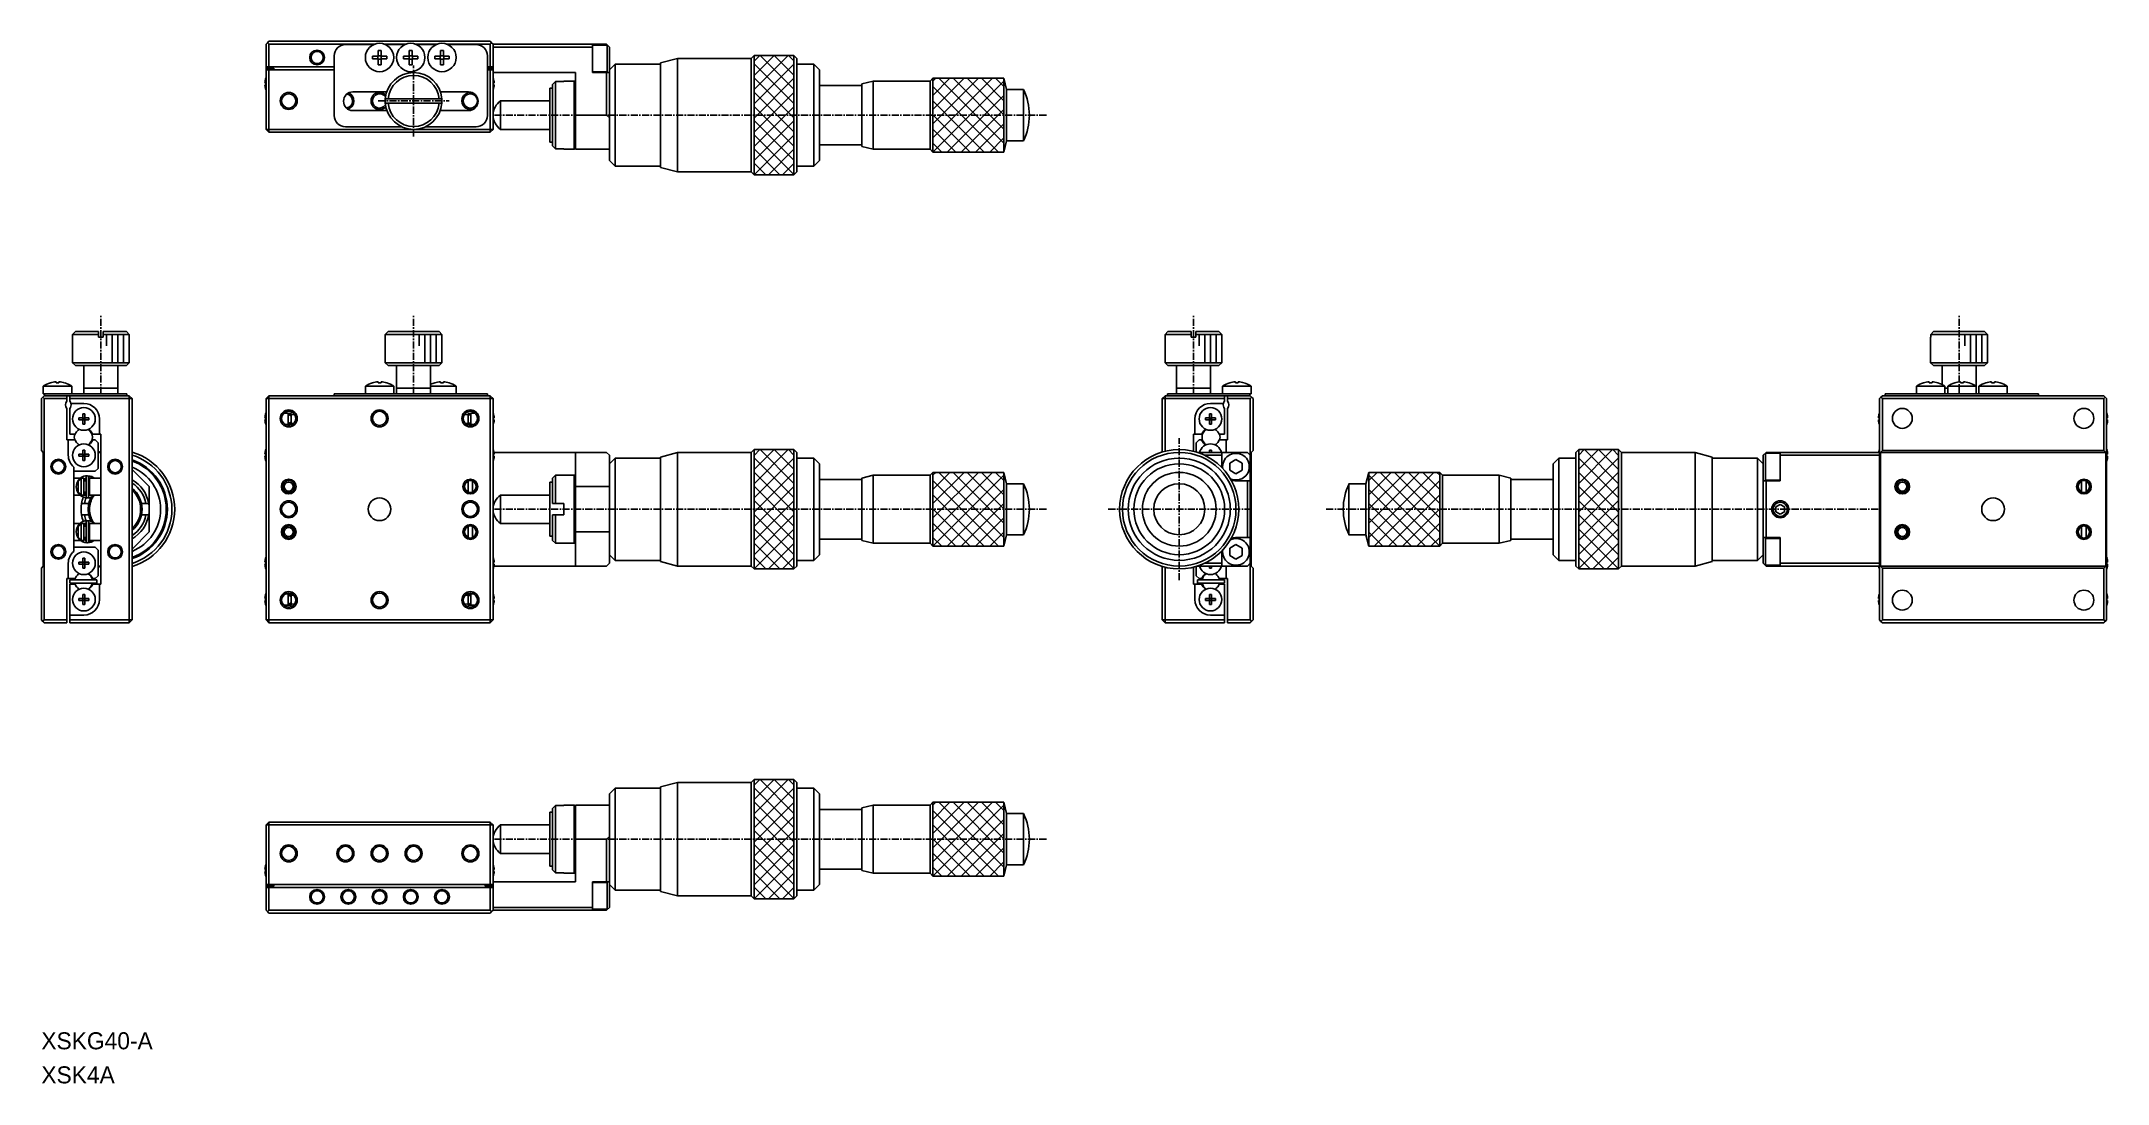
# Model space of a CAD drawing. Extents: x 431 to 795, y 271 to 454.
import ezdxf

# ---------------------------------------------------------------- set-up
doc = ezdxf.new("R2010")
doc.units = 0
doc.linetypes.add('CENTER', pattern=[2, 1.25, -0.25, 0.25, -0.25])
doc.layers.get('0').update_dxf_attribs({"linetype": 'CONTINUOUS'})
doc.layers.add('CENTER', color=1, linetype='CENTER')

msp = doc.modelspace()

# ---------------------------------------------------------------- texts
at = {"color": 7, "linetype": 'CONTINUOUS'}
for s, p in [('XSKG40-A', (431.34, 276.71)), ('XSK4A', (431.34, 270.71))]:
    msp.add_text(s, height=3, dxfattribs=at).set_placement(p)

# ---------------------------------------------------------------- linework, layer by layer
at = {"color": 7, "linetype": 'CONTINUOUS'}
for p, q in [((470.93, 453.71), (471.18, 453.96)), ((470.93, 449.71), (470.93, 453.71)), ((471.18, 453.96), (471.43, 454.21)), ((471.18, 453.96), (471.43, 453.71)), ((471.43, 454.21), (510.43, 454.21)), ((490.08, 453.71), (471.43, 453.71)), ((471.43, 453.71), (471.43, 449.71)), ((482.93, 441.16), (482.93, 451.66)), ((484.93, 453.66), (489.95, 453.66)), ((489.67, 451.62), (490.67, 451.62)), ((489.67, 451.1), (489.67, 451.62)), ((490.63, 451.1), (490.63, 451.62)), ((490.67, 451.62), (490.67, 452.61)), ((490.67, 452.61), (491.19, 452.61)), ((490.67, 451.66), (491.19, 451.66)), ((491.19, 452.61), (491.19, 451.62)), ((491.19, 451.62), (492.19, 451.62)), ((491.23, 451.62), (491.23, 451.1)), ((495.58, 453.71), (491.78, 453.71)), ((491.91, 453.66), (495.45, 453.66)), ((492.19, 451.62), (492.19, 451.1)), ((495.17, 451.62), (496.17, 451.62)), ((495.17, 451.1), (495.17, 451.62)), ((496.13, 451.1), (496.13, 451.62)), ((496.17, 451.62), (496.17, 452.61)), ((496.17, 452.61), (496.69, 452.61)), ((496.17, 451.66), (496.69, 451.66)), ((496.69, 452.61), (496.69, 451.62)), ((496.69, 451.62), (497.69, 451.62)), ((496.73, 451.62), (496.73, 451.1)), ((501.08, 453.71), (497.28, 453.71)), ((497.41, 453.66), (500.95, 453.66)), ((497.69, 451.62), (497.69, 451.1)), ((500.67, 451.62), (501.67, 451.62)), ((500.67, 451.1), (500.67, 451.62)), ((501.63, 451.1), (501.63, 451.62)), ((501.67, 451.62), (501.67, 452.61)), ((501.67, 452.61), (502.19, 452.61)), ((501.67, 451.66), (502.19, 451.66)), ((502.19, 452.61), (502.19, 451.62)), ((502.19, 451.62), (503.19, 451.62)), ((502.23, 451.62), (502.23, 451.1)), ((510.43, 453.71), (502.78, 453.71)), ((502.91, 453.66), (507.93, 453.66)), ((503.19, 451.62), (503.19, 451.1)), ((509.93, 451.66), (509.93, 441.16)), ((510.68, 453.96), (510.43, 454.21)), ((510.43, 453.71), (510.68, 453.96)), ((510.43, 449.71), (510.43, 453.71)), ((510.68, 453.96), (510.93, 453.71)), ((510.93, 453.71), (510.93, 449.71)), ((510.93, 453.71), (528.43, 453.71)), ((528.43, 453.21), (510.93, 453.21)), ((530.93, 453.71), (528.43, 453.71)), ((528.43, 453.71), (528.43, 453.21)), ((531.03, 453.56), (528.43, 453.56)), ((528.43, 453.21), (528.43, 448.71)), ((531.43, 453.21), (530.93, 453.71)), ((531.03, 448.86), (531.03, 453.56)), ((531.03, 448.86), (531.03, 453.56)), ((531.03, 451.21), (531.03, 452.31)), ((531.03, 452.31), (531.03, 451.21)), ((531.43, 451.21), (531.43, 453.21)), ((556.93, 451.71), (556.43, 451.21)), ((563.93, 451.71), (556.93, 451.71)), ((556.93, 451.71), (556.93, 430.71)), ((564.43, 451.21), (563.93, 451.71)), ((563.93, 451.71), (563.93, 430.71)), ((470.93, 449.71), (470.93, 449.46)), ((471.43, 449.71), (470.93, 449.71)), ((470.93, 449.21), (470.93, 449.46)), ((472.33, 449.46), (470.93, 449.46)), ((470.93, 449.21), (471.43, 449.21)), ((470.93, 438.71), (470.93, 449.21)), ((471.43, 449.71), (482.93, 449.71)), ((482.93, 449.21), (471.43, 449.21)), ((471.43, 449.21), (471.43, 438.71)), ((472.33, 449.21), (472.33, 449.46)), ((489.67, 451.1), (490.63, 451.1)), ((490.67, 451.1), (489.67, 451.1)), ((490.67, 451.1), (490.63, 451.1)), ((490.67, 450.1), (490.67, 451.1)), ((491.19, 451.05), (490.67, 451.05)), ((491.19, 450.1), (490.67, 450.1)), ((491.23, 451.1), (491.19, 451.1)), ((492.19, 451.1), (491.19, 451.1)), ((491.19, 451.1), (491.19, 450.1)), ((492.19, 451.1), (491.23, 451.1)), ((495.17, 451.1), (496.13, 451.1)), ((496.17, 451.1), (495.17, 451.1)), ((496.17, 451.1), (496.13, 451.1)), ((496.17, 450.1), (496.17, 451.1)), ((496.69, 451.05), (496.17, 451.05)), ((496.69, 450.1), (496.17, 450.1)), ((496.73, 451.1), (496.69, 451.1)), ((497.69, 451.1), (496.69, 451.1)), ((496.69, 451.1), (496.69, 450.1)), ((497.69, 451.1), (496.73, 451.1)), ((500.67, 451.1), (501.63, 451.1)), ((501.67, 451.1), (500.67, 451.1)), ((501.67, 451.1), (501.63, 451.1)), ((501.67, 450.1), (501.67, 451.1)), ((502.19, 451.05), (501.67, 451.05)), ((502.19, 450.1), (501.67, 450.1)), ((502.23, 451.1), (502.19, 451.1)), ((503.19, 451.1), (502.19, 451.1)), ((502.19, 451.1), (502.19, 450.1)), ((503.19, 451.1), (502.23, 451.1)), ((509.93, 449.71), (510.43, 449.71)), ((509.93, 449.46), (510.93, 449.46)), ((510.43, 449.21), (509.93, 449.21)), ((510.93, 449.71), (510.43, 449.71)), ((510.43, 449.21), (510.93, 449.21)), ((510.43, 438.71), (510.43, 449.21)), ((510.93, 449.71), (510.93, 449.46)), ((510.93, 449.46), (510.93, 449.21)), ((510.93, 449.21), (510.93, 438.71)), ((525.43, 448.71), (510.93, 448.71)), ((525.43, 441.21), (525.43, 448.71)), ((528.43, 448.86), (531.03, 448.86)), ((530.93, 448.71), (528.43, 448.71)), ((530.93, 448.71), (531.43, 448.71)), ((530.93, 441.21), (530.93, 448.71)), ((531.03, 451.21), (531.03, 450.11)), ((531.03, 450.11), (531.03, 451.21)), ((531.43, 451.21), (531.43, 448.71)), ((532.43, 450.21), (531.43, 449.21)), ((531.43, 448.71), (531.43, 440.71)), ((540.43, 450.21), (532.43, 450.21)), ((532.43, 450.21), (532.43, 432.21)), ((543.43, 451.21), (540.43, 450.41)), ((540.43, 450.41), (540.43, 432.01)), ((556.43, 451.21), (543.43, 451.21)), ((543.43, 451.21), (543.43, 431.21)), ((556.43, 451.21), (556.43, 431.21)), ((564.43, 451.21), (564.43, 431.21)), ((567.43, 450.21), (564.43, 450.21)), ((568.43, 449.21), (567.43, 450.21)), ((567.43, 450.21), (567.43, 432.21)), ((568.43, 449.21), (568.43, 433.21)), ((470.74, 446.89), (470.86, 446.89)), ((470.86, 446.53), (470.74, 446.53)), ((470.86, 447.59), (470.86, 447.59)), ((470.86, 446.89), (470.86, 446.53)), ((470.86, 445.82), (470.86, 445.82)), ((486.23, 445.31), (492.19, 445.31)), ((501.67, 445.31), (506.63, 445.31)), ((511, 447.59), (511.01, 447.59)), ((511, 446.53), (511, 446.89)), ((511, 446.89), (511.12, 446.89)), ((511.12, 446.53), (511, 446.53)), ((511.01, 445.82), (511, 445.82)), ((521.43, 445.96), (520.93, 445.96)), ((520.93, 445.96), (520.93, 436.46)), ((521.43, 446.61), (521.93, 447.12)), ((521.43, 435.8), (521.43, 446.61)), ((521.93, 447.12), (523.43, 447.12)), ((521.93, 447.12), (521.93, 435.29)), ((525.23, 447.21), (523.43, 447.21)), ((523.43, 447.12), (523.43, 447.21)), ((525.43, 447.01), (525.23, 447.21)), ((525.23, 435.21), (525.23, 447.21)), ((575.93, 446.46), (568.43, 446.46)), ((577.93, 447.21), (575.93, 446.71)), ((575.93, 446.71), (575.93, 435.71)), ((587.93, 447.21), (577.93, 447.21)), ((577.93, 447.21), (577.93, 435.21)), ((588.43, 447.71), (587.93, 447.21)), ((587.93, 447.21), (587.93, 435.21)), ((600.93, 447.71), (588.43, 447.71)), ((588.43, 447.71), (588.43, 434.71)), ((601.43, 445.71), (600.93, 447.71)), ((600.93, 447.71), (600.93, 434.71)), ((604.42, 445.71), (601.43, 445.71)), ((601.43, 445.71), (601.43, 436.71)), ((604.42, 445.71), (604.42, 436.71)), ((492.23, 442.01), (486.23, 442.01)), ((492.45, 444.11), (491.95, 444.11)), ((491.95, 443.31), (492.45, 443.31)), ((501.41, 444.11), (492.45, 444.11)), ((492.45, 443.31), (501.41, 443.31)), ((501.92, 444.11), (501.41, 444.11)), ((501.41, 443.31), (501.92, 443.31)), ((506.63, 442.01), (501.63, 442.01)), ((520.93, 443.71), (512.27, 443.71)), ((512.27, 443.71), (512.27, 438.71)), ((525.43, 435.21), (525.43, 441.21)), ((525.43, 441.21), (530.93, 441.21)), ((531.43, 440.71), (530.93, 441.21)), ((531.43, 440.71), (531.43, 438.85)), ((471.43, 438.21), (470.93, 438.71)), ((471.43, 438.71), (470.93, 438.71)), ((471.43, 438.21), (471.43, 438.71)), ((471.43, 438.71), (496.93, 438.71)), ((510.43, 438.21), (471.43, 438.21)), ((494.86, 439.16), (484.93, 439.16)), ((496.93, 438.71), (510.43, 438.71)), ((507.93, 439.16), (499, 439.16)), ((510.93, 438.71), (510.43, 438.71)), ((510.93, 438.71), (510.43, 438.21)), ((510.43, 438.71), (510.43, 438.21)), ((512.27, 438.71), (520.93, 438.71)), ((531.43, 438.85), (531.43, 433.21)), ((520.93, 436.46), (521.43, 436.46)), ((521.93, 435.29), (521.43, 435.8)), ((523.43, 435.29), (521.93, 435.29)), ((523.43, 435.21), (523.43, 435.29)), ((523.43, 435.21), (525.23, 435.21)), ((525.23, 435.21), (525.43, 435.41)), ((531.43, 435.21), (525.43, 435.21)), ((568.43, 435.96), (575.93, 435.96)), ((575.93, 435.71), (577.93, 435.21)), ((577.93, 435.21), (587.93, 435.21)), ((587.93, 435.21), (588.43, 434.71)), ((588.43, 434.71), (600.93, 434.71)), ((600.93, 434.71), (601.43, 436.71)), ((601.43, 436.71), (604.42, 436.71)), ((531.43, 433.21), (532.43, 432.21)), ((532.43, 432.21), (540.43, 432.21)), ((540.43, 432.01), (543.43, 431.21)), ((543.43, 431.21), (556.43, 431.21)), ((556.43, 431.21), (556.93, 430.71)), ((556.93, 430.71), (563.93, 430.71)), ((563.93, 430.71), (564.43, 431.21)), ((564.43, 432.21), (567.43, 432.21)), ((567.43, 432.21), (568.43, 433.21)), ((437.34, 403.11), (436.84, 402.61)), ((436.84, 402.61), (436.84, 397.61)), ((441.44, 402.61), (436.84, 402.61)), ((437.34, 403.11), (441.44, 403.11)), ((441.44, 403.11), (441.44, 402.61)), ((441.44, 402.61), (441.44, 402.11)), ((441.44, 402.11), (442.24, 402.11)), ((442.24, 402.61), (442.24, 403.11)), ((442.24, 403.11), (446.34, 403.11)), ((442.24, 402.11), (442.24, 402.61)), ((446.84, 402.61), (442.24, 402.61)), ((446.84, 402.61), (446.34, 403.11)), ((446.84, 397.61), (446.84, 402.61)), ((491.93, 402.11), (491.93, 397.61)), ((491.93, 402.11), (491.95, 402.11)), ((491.95, 402.61), (492.45, 403.11)), ((491.95, 402.11), (491.95, 402.61)), ((501.92, 402.61), (491.95, 402.61)), ((492.45, 403.11), (501.41, 403.11)), ((501.41, 403.11), (501.92, 402.61)), ((501.92, 402.61), (501.92, 402.11)), ((501.92, 402.11), (501.93, 402.11)), ((501.93, 397.61), (501.93, 402.11)), ((629.84, 403.11), (629.34, 402.61)), ((629.34, 402.61), (629.34, 397.61)), ((633.94, 402.61), (629.34, 402.61)), ((629.84, 403.11), (633.94, 403.11)), ((633.94, 403.11), (633.94, 402.61)), ((633.94, 402.61), (633.94, 402.11)), ((633.94, 402.11), (634.74, 402.11)), ((634.74, 402.61), (634.74, 403.11)), ((634.74, 403.11), (638.84, 403.11)), ((634.74, 402.11), (634.74, 402.61)), ((639.34, 402.61), (634.74, 402.61)), ((639.34, 402.61), (638.84, 403.11)), ((639.34, 397.61), (639.34, 402.61)), ((764.24, 402.11), (764.24, 397.61)), ((764.24, 402.11), (764.26, 402.11)), ((764.26, 402.61), (764.76, 403.11)), ((774.23, 402.61), (764.26, 402.61)), ((764.26, 402.11), (764.26, 402.61)), ((764.76, 403.11), (773.72, 403.11)), ((773.72, 403.11), (774.23, 402.61)), ((774.23, 402.61), (774.23, 402.11)), ((774.23, 402.11), (774.24, 402.11)), ((774.24, 397.61), (774.24, 402.11)), ((436.84, 397.61), (437.34, 397.11)), ((436.84, 397.61), (441.84, 397.61)), ((441.84, 397.11), (437.34, 397.11)), ((438.84, 397.11), (438.84, 393.11)), ((441.84, 397.61), (446.84, 397.61)), ((446.34, 397.11), (441.84, 397.11)), ((444.84, 393.11), (444.84, 397.11)), ((446.34, 397.11), (446.84, 397.61)), ((491.93, 397.61), (492.43, 397.11)), ((491.93, 397.61), (501.93, 397.61)), ((501.43, 397.11), (492.43, 397.11)), ((493.93, 397.11), (493.93, 393.11)), ((499.93, 393.11), (499.93, 397.11)), ((501.43, 397.11), (501.93, 397.61)), ((629.34, 397.61), (629.84, 397.11)), ((629.34, 397.61), (639.34, 397.61)), ((638.84, 397.11), (629.84, 397.11)), ((631.34, 397.11), (631.34, 393.11)), ((637.34, 393.11), (637.34, 397.11)), ((638.84, 397.11), (639.34, 397.61)), ((764.24, 397.61), (764.74, 397.11)), ((764.24, 397.61), (774.24, 397.61)), ((773.74, 397.11), (764.74, 397.11)), ((766.24, 397.11), (766.24, 393.79)), ((772.24, 393.5), (772.24, 397.11)), ((773.74, 397.11), (774.24, 397.61)), ((431.69, 393.5), (431.69, 392.11)), ((431.69, 393.5), (436.69, 393.5)), ((432.93, 394.07), (432.92, 394.08)), ((433.93, 394.07), (433.93, 394.24)), ((434.45, 394.07), (433.93, 394.07)), ((434.45, 394.24), (434.45, 394.07)), ((435.45, 394.08), (435.45, 394.07)), ((436.69, 392.11), (436.69, 393.5)), ((488.43, 393.5), (488.43, 392.11)), ((488.43, 393.5), (493.43, 393.5)), ((489.67, 394.07), (489.67, 394.08)), ((489.67, 394.07), (489.67, 394.08)), ((490.67, 394.07), (490.67, 394.24)), ((491.19, 394.07), (490.67, 394.07)), ((491.19, 394.24), (491.19, 394.07)), ((492.19, 394.08), (492.19, 394.07)), ((492.19, 394.08), (492.19, 394.07)), ((493.43, 392.11), (493.43, 393.5)), ((499.93, 393.5), (504.43, 393.5)), ((500.67, 394.07), (500.67, 394.08)), ((500.67, 394.07), (500.67, 394.08)), ((501.67, 394.07), (501.67, 394.24)), ((502.19, 394.07), (501.67, 394.07)), ((502.19, 394.24), (502.19, 394.07)), ((503.19, 394.08), (503.19, 394.07)), ((503.19, 394.08), (503.19, 394.07)), ((504.43, 392.11), (504.43, 393.5)), ((639.49, 393.5), (639.49, 392.11)), ((639.49, 393.5), (644.49, 393.5)), ((640.73, 394.07), (640.72, 394.08)), ((641.73, 394.07), (641.73, 394.24)), ((642.25, 394.07), (641.73, 394.07)), ((642.25, 394.24), (642.25, 394.07)), ((643.25, 394.08), (643.25, 394.07)), ((644.49, 392.11), (644.49, 393.5)), ((761.74, 393.5), (761.74, 392.11)), ((761.74, 393.5), (764.24, 393.5)), ((762.98, 394.07), (762.98, 394.08)), ((763.98, 394.07), (763.98, 394.24)), ((764.5, 394.07), (763.98, 394.07)), ((764.24, 393.5), (766.74, 393.5)), ((764.5, 394.24), (764.5, 394.07)), ((765.5, 394.08), (765.5, 394.07)), ((766.74, 392.11), (766.74, 393.5)), ((767.24, 393.5), (767.24, 392.11)), ((767.24, 393.5), (769.74, 393.5)), ((768.48, 394.07), (768.48, 394.08)), ((769.48, 394.07), (769.48, 394.24)), ((770, 394.07), (769.48, 394.07)), ((769.74, 393.5), (772.24, 393.5)), ((770, 394.24), (770, 394.07)), ((771, 394.08), (771, 394.07)), ((772.24, 392.11), (772.24, 393.5)), ((772.74, 393.5), (772.74, 392.11)), ((772.74, 393.5), (775.24, 393.5)), ((773.98, 394.07), (773.98, 394.08)), ((774.98, 394.07), (774.98, 394.24)), ((775.5, 394.07), (774.98, 394.07)), ((775.24, 393.5), (777.74, 393.5)), ((775.5, 394.24), (775.5, 394.07)), ((776.5, 394.08), (776.5, 394.07)), ((777.74, 392.11), (777.74, 393.5)), ((431.59, 391.56), (431.34, 391.31)), ((431.34, 382.16), (431.34, 391.31)), ((431.59, 391.56), (431.84, 391.81)), ((431.84, 391.31), (431.59, 391.56)), ((431.69, 392.11), (431.89, 392.11)), ((431.84, 391.81), (435.84, 391.81)), ((435.84, 391.31), (431.84, 391.31)), ((431.84, 391.31), (431.84, 352.31)), ((431.89, 392.11), (433.89, 392.11)), ((431.89, 391.81), (431.89, 392.11)), ((435.26, 392.11), (433.89, 392.11)), ((444.39, 392.11), (435.26, 392.11)), ((435.84, 391.81), (435.84, 391.31)), ((435.84, 391.81), (436.34, 391.81)), ((435.84, 390.87), (435.84, 391.31)), ((436.34, 391.31), (436.34, 391.81)), ((436.34, 391.81), (446.84, 391.81)), ((446.84, 391.31), (436.34, 391.31)), ((436.34, 391.31), (436.34, 390.87)), ((436.55, 390.46), (438.84, 390.46)), ((438.84, 393.11), (438.84, 392.11)), ((444.84, 393.11), (438.84, 393.11)), ((438.84, 393.11), (441.84, 393.11)), ((441.84, 393.11), (444.84, 393.11)), ((444.39, 392.11), (446.39, 392.11)), ((444.84, 392.11), (444.84, 393.11)), ((446.39, 392.11), (446.39, 391.81)), ((447.34, 391.31), (446.84, 391.81)), ((446.84, 391.81), (446.84, 391.31)), ((447.34, 391.31), (446.84, 391.31)), ((446.84, 352.31), (446.84, 391.31)), ((447.34, 391.31), (447.34, 352.31)), ((471.43, 391.81), (470.93, 391.31)), ((471.43, 391.31), (470.93, 391.31)), ((470.93, 352.31), (470.93, 391.31)), ((471.43, 391.81), (510.43, 391.81)), ((471.43, 391.31), (471.43, 391.81)), ((510.43, 391.31), (471.43, 391.31)), ((471.43, 391.31), (471.43, 352.31)), ((482.93, 391.81), (482.93, 392.11)), ((482.93, 392.11), (509.93, 392.11)), ((493.93, 393.11), (493.93, 392.11)), ((499.93, 393.11), (493.93, 393.11)), ((493.93, 393.11), (499.93, 393.11)), ((499.93, 392.11), (499.93, 393.11)), ((509.93, 392.11), (509.93, 391.81)), ((510.93, 391.31), (510.43, 391.81)), ((510.43, 391.81), (510.43, 391.31)), ((510.93, 391.31), (510.43, 391.31)), ((510.43, 352.31), (510.43, 391.31)), ((510.93, 391.31), (510.93, 352.31)), ((629.34, 391.81), (628.84, 391.31)), ((628.84, 381.87), (628.84, 391.31)), ((629.34, 391.31), (628.84, 391.31)), ((629.34, 391.81), (639.84, 391.81)), ((629.34, 391.31), (629.34, 391.81)), ((629.34, 391.31), (629.34, 382)), ((639.84, 391.31), (629.34, 391.31)), ((629.79, 392.11), (631.79, 392.11)), ((629.79, 391.81), (629.79, 392.11)), ((631.34, 393.11), (631.34, 392.11)), ((637.34, 393.11), (631.34, 393.11)), ((631.34, 393.11), (637.34, 393.11)), ((640.91, 392.11), (631.79, 392.11)), ((637.34, 392.11), (637.34, 393.11)), ((639.62, 390.46), (637.34, 390.46)), ((639.84, 391.81), (639.84, 391.31)), ((639.84, 391.81), (640.34, 391.81)), ((639.84, 390.87), (639.84, 391.31)), ((640.34, 391.31), (640.34, 391.81)), ((640.34, 391.81), (644.34, 391.81)), ((644.34, 391.31), (640.34, 391.31)), ((640.34, 391.31), (640.34, 390.87)), ((642.29, 392.11), (640.91, 392.11)), ((642.29, 392.11), (644.29, 392.11)), ((644.29, 392.11), (644.29, 391.81)), ((644.29, 392.11), (644.49, 392.11)), ((644.34, 391.81), (644.59, 391.56)), ((644.59, 391.56), (644.34, 391.31)), ((644.34, 381.31), (644.34, 391.31)), ((644.59, 391.56), (644.84, 391.31)), ((644.84, 391.31), (644.84, 382.16)), ((755.49, 391.56), (755.24, 391.31)), ((755.24, 381.31), (755.24, 391.31)), ((755.74, 391.81), (755.49, 391.56)), ((755.49, 391.56), (755.74, 391.31)), ((755.74, 391.81), (794.74, 391.81)), ((755.74, 391.31), (755.74, 382.16)), ((794.74, 391.31), (755.74, 391.31)), ((756.24, 392.11), (783.24, 392.11)), ((756.24, 391.81), (756.24, 392.11)), ((767.24, 393.11), (766.74, 393.11)), ((766.74, 393.11), (767.24, 393.11)), ((783.24, 392.11), (783.24, 391.81)), ((794.99, 391.56), (794.74, 391.81)), ((794.99, 391.56), (794.74, 391.31)), ((794.74, 382.16), (794.74, 391.31)), ((795.24, 391.31), (794.99, 391.56)), ((795.24, 391.31), (795.24, 352.31)), ((435.84, 384.01), (435.84, 389.54)), ((436.34, 389.54), (436.34, 385.01)), ((437.95, 387.53), (437.95, 387.89)), ((437.95, 387.89), (438.66, 387.89)), ((438.66, 387.53), (437.95, 387.53)), ((438.66, 387.89), (438.66, 388.59)), ((438.66, 388.59), (439.02, 388.59)), ((438.67, 387.88), (438.66, 387.89)), ((438.67, 387.54), (438.66, 387.53)), ((438.66, 386.82), (438.66, 387.53)), ((439.02, 386.82), (438.66, 386.82)), ((438.67, 387.88), (439.01, 387.88)), ((438.67, 387.54), (438.67, 387.88)), ((439.01, 387.54), (438.67, 387.54)), ((439.01, 387.88), (439.02, 387.89)), ((439.01, 387.88), (439.01, 387.54)), ((439.01, 387.54), (439.02, 387.53)), ((439.02, 388.59), (439.02, 387.89)), ((439.02, 388.59), (439.02, 387.89)), ((439.02, 387.89), (439.72, 387.89)), ((439.02, 386.82), (439.02, 387.53)), ((439.72, 387.53), (439.02, 387.53)), ((439.02, 387.53), (439.02, 386.82)), ((439.72, 387.89), (439.72, 387.53)), ((441.59, 387.71), (441.59, 385.01)), ((470.74, 387.89), (470.86, 387.89)), ((470.86, 387.53), (470.74, 387.53)), ((470.86, 388.59), (470.86, 388.59)), ((470.86, 388.59), (470.86, 388.59)), ((470.86, 387.89), (470.86, 387.53)), ((470.86, 386.82), (470.86, 386.82)), ((470.86, 386.82), (470.86, 386.82)), ((474.83, 388.71), (474.06, 388.71)), ((474.34, 386.71), (474.83, 386.71)), ((475.03, 388.51), (474.83, 388.71)), ((474.83, 386.71), (474.83, 388.71)), ((474.83, 386.71), (475.03, 386.91)), ((474.83, 386.71), (474.83, 386.71)), ((475.33, 388.21), (475.03, 388.51)), ((475.03, 386.91), (475.33, 387.21)), ((475.06, 386.93), (475.33, 386.92)), ((475.33, 388.45), (475.11, 388.43)), ((475.33, 388.45), (475.33, 388.69)), ((475.97, 388.51), (475.33, 388.45)), ((475.33, 388.45), (475.33, 388.21)), ((475.33, 388.21), (475.33, 387.21)), ((475.33, 387.21), (475.33, 386.92)), ((475.33, 386.92), (475.8, 386.91)), ((475.33, 386.71), (475.33, 386.92)), ((506.53, 388.45), (505.9, 388.51)), ((506.06, 386.91), (506.53, 386.92)), ((506.53, 388.69), (506.53, 388.45)), ((506.83, 388.51), (506.53, 388.21)), ((506.75, 388.43), (506.53, 388.45)), ((506.53, 388.21), (506.53, 388.45)), ((506.53, 387.21), (506.53, 388.21)), ((506.53, 387.21), (506.83, 386.91)), ((506.53, 386.92), (506.53, 387.21)), ((506.53, 386.92), (506.8, 386.93)), ((506.53, 386.92), (506.53, 386.71)), ((507.03, 388.71), (506.83, 388.51)), ((506.83, 386.91), (507.03, 386.71)), ((507.8, 388.71), (507.03, 388.71)), ((507.03, 388.71), (507.03, 386.71)), ((507.03, 386.71), (507.52, 386.71)), ((511, 388.59), (511.01, 388.59)), ((511, 388.59), (511.01, 388.59)), ((511, 387.89), (511.12, 387.89)), ((511, 387.53), (511, 387.89)), ((511.12, 387.53), (511, 387.53)), ((511.01, 386.82), (511, 386.82)), ((511.01, 386.82), (511, 386.82)), ((634.59, 387.71), (634.59, 385.01)), ((636.45, 387.89), (637.16, 387.89)), ((636.45, 387.53), (636.45, 387.89)), ((637.16, 387.53), (636.45, 387.53)), ((637.16, 388.59), (637.16, 387.89)), ((637.16, 387.89), (637.16, 388.59)), ((637.16, 388.59), (637.52, 388.59)), ((637.17, 387.88), (637.16, 387.89)), ((637.17, 387.54), (637.16, 387.53)), ((637.16, 386.82), (637.16, 387.53)), ((637.16, 386.82), (637.16, 387.53)), ((637.52, 386.82), (637.16, 386.82)), ((637.17, 387.54), (637.17, 387.88)), ((637.17, 387.88), (637.51, 387.88)), ((637.51, 387.54), (637.17, 387.54)), ((637.51, 387.88), (637.52, 387.89)), ((637.51, 387.88), (637.51, 387.54)), ((637.51, 387.54), (637.52, 387.53)), ((637.52, 388.59), (637.52, 387.89)), ((637.52, 387.89), (638.22, 387.89)), ((638.22, 387.53), (637.52, 387.53)), ((637.52, 387.53), (637.52, 386.82)), ((638.22, 387.89), (638.22, 387.53)), ((639.84, 389.54), (639.84, 385.01)), ((640.34, 389.54), (640.34, 384.01)), ((755.05, 387.89), (755.17, 387.89)), ((755.17, 387.53), (755.05, 387.53)), ((755.17, 388.59), (755.17, 388.59)), ((755.17, 387.89), (755.17, 387.53)), ((755.17, 386.82), (755.17, 386.82)), ((759.04, 389.54), (759.44, 389.54)), ((791.04, 389.54), (791.44, 389.54)), ((795.31, 388.59), (795.32, 388.59)), ((795.31, 387.53), (795.31, 387.89)), ((795.31, 387.89), (795.43, 387.89)), ((795.43, 387.53), (795.31, 387.53)), ((795.32, 386.82), (795.31, 386.82)), ((435.84, 384.01), (436.09, 384.01)), ((437.29, 384.01), (436.09, 384.01)), ((436.09, 384.01), (436.09, 381.31)), ((436.34, 385.01), (437.29, 385.01)), ((437.44, 385.27), (437.29, 385.01)), ((437.44, 383.75), (437.29, 384.01)), ((440.39, 385.01), (440.24, 385.27)), ((440.39, 384.01), (440.24, 383.75)), ((440.39, 385.01), (441.59, 385.01)), ((440.84, 384.01), (440.39, 384.01)), ((441.34, 383.51), (440.84, 384.01)), ((441.34, 379.01), (441.34, 383.51)), ((441.84, 385.01), (441.59, 385.01)), ((441.84, 385.01), (441.84, 358.61)), ((556.93, 382.31), (556.43, 381.81)), ((563.93, 382.31), (556.93, 382.31)), ((556.93, 382.31), (556.93, 361.31)), ((564.43, 381.81), (563.93, 382.31)), ((563.93, 382.31), (563.93, 361.31)), ((634.34, 382), (634.34, 385.01)), ((634.34, 385.01), (634.59, 385.01)), ((635.79, 385.01), (634.59, 385.01)), ((635.34, 384.01), (634.84, 383.51)), ((634.84, 381.87), (634.84, 383.51)), ((635.34, 384.01), (635.79, 384.01)), ((635.94, 385.27), (635.79, 385.01)), ((635.79, 384.01), (635.94, 383.75)), ((638.89, 385.01), (638.74, 385.27)), ((638.74, 383.75), (638.89, 384.01)), ((639.84, 385.01), (638.89, 385.01)), ((638.89, 384.01), (640.09, 384.01)), ((640.34, 384.01), (640.09, 384.01)), ((640.09, 384.01), (640.09, 381.81)), ((702.24, 382.31), (701.74, 381.81)), ((709.24, 382.31), (702.24, 382.31)), ((702.24, 371.81), (702.24, 382.31)), ((709.74, 381.81), (709.24, 382.31)), ((709.24, 371.81), (709.24, 382.31)), ((431.34, 382.16), (431.69, 381.81)), ((431.69, 361.81), (431.69, 381.81)), ((437.04, 379.23), (437.04, 364.38)), ((437.95, 381.13), (437.95, 381.49)), ((437.95, 381.49), (438.66, 381.49)), ((438.66, 381.13), (437.95, 381.13)), ((438.66, 381.49), (438.66, 382.19)), ((438.66, 382.19), (439.02, 382.19)), ((438.67, 381.48), (438.66, 381.49)), ((438.67, 381.14), (438.66, 381.13)), ((438.66, 380.42), (438.66, 381.13)), ((439.02, 380.42), (438.66, 380.42)), ((438.67, 381.48), (439.01, 381.48)), ((438.67, 381.14), (438.67, 381.48)), ((439.01, 381.14), (438.67, 381.14)), ((439.01, 381.48), (439.02, 381.49)), ((439.01, 381.48), (439.01, 381.14)), ((439.01, 381.14), (439.02, 381.13)), ((439.02, 382.19), (439.02, 381.49)), ((439.02, 382.19), (439.02, 381.49)), ((439.02, 381.49), (439.72, 381.49)), ((439.02, 380.42), (439.02, 381.13)), ((439.72, 381.13), (439.02, 381.13)), ((439.02, 381.13), (439.02, 380.42)), ((439.72, 381.49), (439.72, 381.13)), ((440.84, 378.51), (441.34, 379.01)), ((441.84, 381.81), (441.34, 381.81)), ((450.34, 375.81), (447.34, 378.81)), ((470.74, 381.49), (470.86, 381.49)), ((470.86, 381.13), (470.74, 381.13)), ((470.86, 382.19), (470.86, 382.19)), ((470.86, 382.19), (470.86, 382.19)), ((470.86, 381.49), (470.86, 381.13)), ((470.86, 380.42), (470.86, 380.42)), ((470.86, 380.42), (470.86, 380.42)), ((511, 382.19), (511.01, 382.19)), ((511, 382.19), (511.01, 382.19)), ((511, 381.49), (511.12, 381.49)), ((511, 381.13), (511, 381.49)), ((511.12, 381.13), (511, 381.13)), ((511.01, 380.42), (511, 380.42)), ((511.01, 380.42), (511, 380.42)), ((525.43, 381.81), (511.09, 381.81)), ((525.43, 375.81), (525.43, 381.81)), ((525.43, 381.81), (530.93, 381.81)), ((531.43, 381.31), (530.93, 381.81)), ((531.43, 381.31), (531.43, 379.45)), ((532.43, 380.81), (531.43, 379.81)), ((531.43, 379.45), (531.43, 371.81)), ((540.43, 380.81), (532.43, 380.81)), ((532.43, 380.81), (532.43, 362.81)), ((543.43, 381.81), (540.43, 381.01)), ((540.43, 381.01), (540.43, 362.61)), ((556.43, 381.81), (543.43, 381.81)), ((543.43, 381.81), (543.43, 361.81)), ((556.43, 381.81), (556.43, 361.81)), ((564.43, 381.81), (564.43, 361.81)), ((567.43, 380.81), (564.43, 380.81)), ((568.43, 379.81), (567.43, 380.81)), ((567.43, 380.81), (567.43, 362.81)), ((568.43, 379.81), (568.43, 363.81)), ((635.04, 381.81), (639.34, 381.81)), ((639.34, 381.31), (636.31, 381.31)), ((637.16, 382.19), (637.16, 381.81)), ((637.16, 381.81), (637.16, 382.19)), ((637.16, 382.19), (637.52, 382.19)), ((637.52, 382.19), (637.52, 381.77)), ((643.84, 381.81), (639.34, 381.81)), ((639.34, 381.81), (639.34, 381.31)), ((639.34, 381.31), (639.34, 379.31)), ((641.84, 380.58), (640.74, 379.94)), ((640.74, 379.94), (641.84, 380.58)), ((640.74, 379.94), (640.74, 378.67)), ((640.74, 378.67), (640.74, 379.94)), ((641.84, 378.04), (640.74, 378.67)), ((642.94, 379.94), (641.84, 380.58)), ((641.84, 380.58), (642.94, 379.94)), ((642.94, 378.67), (641.84, 378.04)), ((642.94, 379.94), (642.94, 378.67)), ((644.34, 381.31), (643.84, 381.81)), ((644.34, 376.81), (644.34, 381.31)), ((644.49, 381.81), (644.84, 382.16)), ((644.49, 381.81), (644.49, 361.81)), ((698.74, 380.81), (697.74, 379.81)), ((697.74, 371.81), (697.74, 379.81)), ((701.74, 380.81), (698.74, 380.81)), ((698.74, 371.81), (698.74, 380.81)), ((701.74, 371.81), (701.74, 381.81)), ((722.74, 381.81), (709.74, 381.81)), ((709.74, 371.81), (709.74, 381.81)), ((725.74, 381.01), (722.74, 381.81)), ((722.74, 371.81), (722.74, 381.81)), ((725.74, 371.81), (725.74, 381.01)), ((733.74, 380.81), (725.74, 380.81)), ((734.74, 379.81), (733.74, 380.81)), ((733.74, 371.81), (733.74, 380.81)), ((735.24, 381.81), (734.74, 381.31)), ((734.74, 381.31), (734.74, 379.31)), ((734.74, 376.81), (734.74, 379.31)), ((737.74, 381.66), (735.14, 381.66)), ((735.14, 381.66), (735.14, 379.31)), ((735.14, 379.31), (735.14, 376.96)), ((735.24, 381.81), (737.74, 381.81)), ((737.74, 381.81), (755.24, 381.81)), ((737.74, 381.31), (737.74, 381.81)), ((755.24, 381.31), (737.74, 381.31)), ((737.74, 376.81), (737.74, 381.31)), ((755.17, 382.19), (755.17, 382.19)), ((755.24, 362.31), (755.24, 381.31)), ((755.24, 362.31), (755.24, 381.31)), ((755.39, 381.81), (755.74, 382.16)), ((755.39, 381.81), (755.39, 361.81)), ((795.09, 381.81), (755.39, 381.81)), ((755.74, 382.16), (794.74, 382.16)), ((794.74, 382.16), (795.09, 381.81)), ((795.09, 361.81), (795.09, 381.81)), ((795.31, 382.19), (795.32, 382.19)), ((795.31, 381.13), (795.31, 381.49)), ((795.31, 381.49), (795.43, 381.49)), ((795.43, 381.13), (795.31, 381.13)), ((795.32, 380.42), (795.31, 380.42)), ((437.04, 378.51), (440.84, 378.51)), ((438.26, 377.31), (437.04, 377.31)), ((437.84, 376.72), (438.34, 377.25)), ((437.84, 374.89), (437.84, 376.72)), ((438.84, 377.31), (438.34, 377.31)), ((438.34, 377.31), (438.34, 377.25)), ((438.34, 377.25), (438.34, 374.36)), ((438.84, 374.31), (438.84, 377.31)), ((438.84, 377.19), (439.24, 377.3)), ((439.24, 376.81), (438.84, 376.81)), ((439.04, 376.81), (439.04, 377.26)), ((439.24, 377.51), (439.24, 374.01)), ((440.22, 377.55), (439.47, 377.71)), ((439.67, 377.55), (439.64, 377.54)), ((439.64, 374.01), (439.64, 377.51)), ((439.64, 376.94), (439.65, 376.95)), ((439.64, 376.92), (439.64, 376.94)), ((439.64, 376.91), (439.64, 376.92)), ((439.84, 376.81), (439.64, 376.81)), ((439.65, 376.98), (439.66, 376.99)), ((439.65, 376.97), (439.65, 376.98)), ((439.65, 376.95), (439.65, 376.97)), ((439.66, 377.01), (439.67, 377.02)), ((439.66, 376.99), (439.66, 377.01)), ((439.7, 377.57), (439.67, 377.55)), ((439.67, 377.04), (439.68, 377.05)), ((439.67, 377.02), (439.67, 377.04)), ((439.68, 377.06), (439.69, 377.07)), ((439.68, 377.05), (439.68, 377.06)), ((439.69, 377.07), (439.7, 377.09)), ((439.74, 377.58), (439.7, 377.57)), ((439.7, 377.09), (439.71, 377.1)), ((439.71, 377.1), (439.72, 377.11)), ((439.72, 377.11), (439.73, 377.12)), ((439.73, 377.12), (439.74, 377.13)), ((439.77, 377.59), (439.74, 377.58)), ((439.74, 377.13), (439.75, 377.14)), ((439.75, 377.14), (439.76, 377.15)), ((439.76, 377.15), (439.77, 377.16)), ((439.8, 377.6), (439.77, 377.59)), ((439.77, 377.16), (439.79, 377.17)), ((439.79, 377.17), (439.8, 377.17)), ((439.84, 377.6), (439.8, 377.6)), ((439.8, 377.17), (439.81, 377.18)), ((439.81, 377.18), (439.83, 377.19)), ((439.83, 377.19), (439.84, 377.19)), ((439.87, 377.61), (439.84, 377.6)), ((441.84, 377.31), (439.84, 377.31)), ((439.84, 377.31), (439.84, 374.31)), ((439.91, 377.61), (439.87, 377.61)), ((439.94, 377.61), (439.91, 377.61)), ((439.97, 377.61), (439.94, 377.61)), ((440.01, 377.6), (439.97, 377.61)), ((440.04, 377.6), (440.01, 377.6)), ((440.08, 377.59), (440.04, 377.6)), ((440.11, 377.59), (440.08, 377.59)), ((440.14, 377.58), (440.11, 377.59)), ((440.14, 377.32), (440.13, 377.31)), ((440.18, 377.57), (440.14, 377.58)), ((440.22, 377.55), (440.14, 377.31)), ((440.15, 377.33), (440.14, 377.32)), ((440.16, 377.36), (440.15, 377.35)), ((440.15, 377.35), (440.15, 377.33)), ((440.17, 377.39), (440.16, 377.38)), ((440.16, 377.38), (440.16, 377.36)), ((440.18, 377.41), (440.17, 377.39)), ((440.21, 377.55), (440.18, 377.57)), ((440.19, 377.44), (440.18, 377.42)), ((440.18, 377.42), (440.18, 377.41)), ((440.2, 377.47), (440.19, 377.46)), ((440.19, 377.46), (440.19, 377.45)), ((440.19, 377.45), (440.19, 377.44)), ((440.21, 377.51), (440.2, 377.5)), ((440.2, 377.5), (440.2, 377.49)), ((440.2, 377.49), (440.2, 377.47)), ((440.21, 377.55), (440.21, 377.54)), ((440.21, 377.55), (440.21, 377.55)), ((440.21, 377.55), (440.21, 377.55)), ((440.21, 377.55), (440.21, 377.55)), ((440.63, 377.31), (440.21, 377.55)), ((440.21, 377.54), (440.21, 377.53)), ((440.21, 377.54), (440.21, 377.54)), ((440.21, 377.53), (440.21, 377.52)), ((440.21, 377.53), (440.21, 377.53)), ((440.21, 377.52), (440.21, 377.51)), ((450.34, 375.81), (450.34, 371.81)), ((506.53, 376.8), (506.53, 376.72)), ((506.53, 374.89), (506.53, 376.72)), ((507.33, 376.72), (507.33, 376.8)), ((507.33, 376.72), (507.33, 374.89)), ((521.43, 376.56), (520.93, 376.56)), ((520.93, 376.56), (520.93, 367.06)), ((521.93, 377.81), (521.43, 377.31)), ((521.43, 372.81), (521.43, 377.31)), ((525.23, 377.81), (521.93, 377.81)), ((521.93, 377.81), (521.93, 372.81)), ((525.43, 377.61), (525.23, 377.81)), ((525.23, 371.81), (525.23, 377.81)), ((525.43, 375.81), (525.43, 367.81)), ((531.43, 375.81), (525.43, 375.81)), ((575.93, 377.06), (568.43, 377.06)), ((577.93, 377.81), (575.93, 377.31)), ((575.93, 377.31), (575.93, 366.31)), ((587.93, 377.81), (577.93, 377.81)), ((577.93, 377.81), (577.93, 365.81)), ((588.43, 378.31), (587.93, 377.81)), ((587.93, 377.81), (587.93, 365.81)), ((600.93, 378.31), (588.43, 378.31)), ((588.43, 378.31), (588.43, 365.31)), ((601.43, 376.31), (600.93, 378.31)), ((600.93, 378.31), (600.93, 365.31)), ((604.42, 376.31), (601.43, 376.31)), ((601.43, 376.31), (601.43, 367.31)), ((604.42, 376.31), (604.42, 367.31)), ((641.84, 376.81), (643.84, 376.81)), ((643.84, 376.81), (644.34, 376.81)), ((643.84, 366.81), (643.84, 376.81)), ((644.34, 376.81), (644.34, 366.81)), ((664.74, 376.31), (661.75, 376.31)), ((661.75, 371.81), (661.75, 376.31)), ((665.24, 378.31), (664.74, 376.31)), ((664.74, 371.81), (664.74, 376.31)), ((677.74, 378.31), (665.24, 378.31)), ((665.24, 371.81), (665.24, 378.31)), ((678.24, 377.81), (677.74, 378.31)), ((677.74, 371.81), (677.74, 378.31)), ((688.24, 377.81), (678.24, 377.81)), ((678.24, 371.81), (678.24, 377.81)), ((690.24, 377.31), (688.24, 377.81)), ((688.24, 371.81), (688.24, 377.81)), ((690.24, 371.81), (690.24, 377.31)), ((697.74, 377.06), (690.24, 377.06)), ((734.74, 376.81), (735.24, 376.81)), ((734.74, 366.81), (734.74, 376.81)), ((735.14, 376.96), (737.74, 376.96)), ((735.24, 376.81), (737.74, 376.81)), ((735.24, 376.81), (735.24, 366.81)), ((790.84, 376.8), (790.84, 376.72)), ((790.84, 374.89), (790.84, 376.72)), ((791.64, 376.72), (791.64, 376.8)), ((791.64, 376.72), (791.64, 374.89)), ((437.04, 374.31), (438.14, 374.31)), ((438.34, 374.36), (437.84, 374.89)), ((438.34, 374.36), (438.34, 374.31)), ((438.34, 374.31), (438.84, 374.31)), ((438.93, 372.81), (438.42, 372.81)), ((438.84, 374.81), (439.24, 374.81)), ((439.24, 374.22), (438.84, 374.33)), ((438.9, 374.31), (439.04, 374.31)), ((438.9, 374.31), (438.9, 374.31)), ((439.69, 372.81), (438.93, 372.81)), ((439.04, 374.31), (439.04, 374.81)), ((439.64, 374.81), (439.84, 374.81)), ((439.64, 374.6), (439.64, 374.61)), ((439.64, 374.59), (439.64, 374.6)), ((439.65, 374.58), (439.64, 374.59)), ((439.87, 374.27), (439.64, 374.22)), ((439.65, 374.56), (439.65, 374.58)), ((439.65, 374.55), (439.65, 374.56)), ((439.65, 374.53), (439.65, 374.55)), ((439.66, 374.52), (439.65, 374.53)), ((439.66, 374.5), (439.66, 374.52)), ((439.67, 374.49), (439.66, 374.5)), ((439.67, 374.48), (439.67, 374.49)), ((439.68, 374.46), (439.67, 374.48)), ((439.69, 374.45), (439.68, 374.46)), ((439.7, 374.44), (439.69, 374.45)), ((439.7, 374.43), (439.7, 374.44)), ((439.71, 374.41), (439.7, 374.43)), ((439.72, 374.4), (439.71, 374.41)), ((439.73, 374.39), (439.72, 374.4)), ((439.74, 374.38), (439.73, 374.39)), ((439.76, 374.37), (439.74, 374.38)), ((439.77, 374.36), (439.76, 374.37)), ((439.78, 374.36), (439.77, 374.36)), ((439.79, 374.35), (439.78, 374.36)), ((439.81, 374.34), (439.79, 374.35)), ((439.82, 374.33), (439.81, 374.34)), ((439.83, 374.33), (439.82, 374.33)), ((439.84, 374.33), (439.83, 374.33)), ((439.84, 374.31), (441.84, 374.31)), ((439.98, 374.31), (439.87, 374.27)), ((440.15, 373.94), (440.21, 373.96)), ((440.15, 373.94), (440.15, 373.94)), ((440.15, 373.94), (440.15, 373.94)), ((440.15, 373.94), (440.15, 373.94)), ((440.15, 373.94), (440.15, 373.94)), ((440.15, 373.94), (440.15, 373.94)), ((440.21, 373.96), (440.2, 373.97)), ((440.2, 373.96), (440.21, 373.96)), ((440.21, 373.97), (440.21, 373.96)), ((440.21, 373.96), (440.21, 373.96)), ((449.74, 372.81), (448.98, 372.81)), ((450.25, 372.81), (449.74, 372.81)), ((450.34, 371.81), (450.34, 367.81)), ((506.53, 374.89), (506.53, 374.81)), ((507.33, 374.81), (507.33, 374.89)), ((520.93, 374.31), (512.27, 374.31)), ((512.27, 374.31), (512.27, 369.31)), ((521.93, 372.81), (521.43, 372.81)), ((523.43, 372.81), (521.93, 372.81)), ((523.43, 370.81), (523.43, 372.81)), ((525.23, 365.81), (525.23, 371.81)), ((531.43, 371.81), (531.43, 364.16)), ((661.75, 367.31), (661.75, 371.81)), ((664.74, 367.31), (664.74, 371.81)), ((665.24, 365.31), (665.24, 371.81)), ((677.74, 365.31), (677.74, 371.81)), ((678.24, 365.81), (678.24, 371.81)), ((688.24, 365.81), (688.24, 371.81)), ((690.24, 366.31), (690.24, 371.81)), ((697.74, 363.81), (697.74, 371.81)), ((698.74, 362.81), (698.74, 371.81)), ((701.74, 361.81), (701.74, 371.81)), ((702.24, 361.31), (702.24, 371.81)), ((709.24, 361.31), (709.24, 371.81)), ((709.74, 361.81), (709.74, 371.81)), ((722.74, 361.81), (722.74, 371.81)), ((725.74, 362.61), (725.74, 371.81)), ((733.74, 362.81), (733.74, 371.81)), ((736.99, 372.24), (737.74, 372.67)), ((736.99, 371.37), (736.99, 372.24)), ((737.74, 372.67), (738.49, 372.24)), ((738.49, 372.24), (738.49, 371.37)), ((790.84, 374.89), (790.84, 374.81)), ((791.64, 374.81), (791.64, 374.89)), ((438.14, 369.31), (437.04, 369.31)), ((437.84, 368.72), (438.34, 369.25)), ((437.84, 366.89), (437.84, 368.72)), ((438.15, 369.31), (438.15, 369.31)), ((438.84, 369.31), (438.34, 369.31)), ((438.34, 369.31), (438.34, 369.25)), ((438.34, 369.25), (438.34, 366.36)), ((438.42, 370.81), (438.93, 370.81)), ((438.84, 369.28), (439.24, 369.39)), ((438.84, 366.31), (438.84, 369.31)), ((439.24, 368.81), (438.84, 368.81)), ((439.04, 369.31), (438.9, 369.31)), ((438.93, 370.81), (439.69, 370.81)), ((439.04, 368.81), (439.04, 369.31)), ((439.24, 369.6), (439.24, 366.1)), ((439.64, 366.1), (439.64, 369.6)), ((439.64, 369.39), (439.87, 369.34)), ((439.64, 369.03), (439.65, 369.05)), ((439.64, 369.02), (439.64, 369.03)), ((439.64, 369), (439.64, 369.02)), ((439.84, 368.81), (439.64, 368.81)), ((439.65, 369.07), (439.66, 369.09)), ((439.65, 369.06), (439.65, 369.07)), ((439.65, 369.05), (439.65, 369.06)), ((439.66, 369.1), (439.67, 369.12)), ((439.66, 369.09), (439.66, 369.1)), ((439.67, 369.13), (439.68, 369.14)), ((439.67, 369.12), (439.67, 369.13)), ((439.68, 369.16), (439.69, 369.17)), ((439.68, 369.14), (439.68, 369.16)), ((439.69, 369.17), (439.7, 369.18)), ((439.7, 369.18), (439.71, 369.19)), ((439.71, 369.19), (439.72, 369.2)), ((439.72, 369.2), (439.73, 369.21)), ((439.73, 369.21), (439.74, 369.22)), ((439.74, 369.22), (439.75, 369.23)), ((439.75, 369.23), (439.76, 369.24)), ((439.76, 369.24), (439.77, 369.25)), ((439.77, 369.25), (439.79, 369.26)), ((439.79, 369.26), (439.8, 369.27)), ((439.8, 369.27), (439.81, 369.27)), ((439.81, 369.27), (439.83, 369.28)), ((439.83, 369.28), (439.84, 369.28)), ((441.84, 369.31), (439.84, 369.31)), ((439.84, 369.31), (439.84, 366.31)), ((439.87, 369.34), (439.98, 369.31)), ((440.15, 369.67), (440.15, 369.67)), ((440.15, 369.67), (440.15, 369.67)), ((440.15, 369.67), (440.15, 369.67)), ((440.15, 369.67), (440.15, 369.67)), ((440.15, 369.67), (440.15, 369.67)), ((440.15, 369.67), (440.15, 369.67)), ((440.15, 369.67), (440.15, 369.67)), ((440.16, 369.67), (440.15, 369.67)), ((440.16, 369.67), (440.16, 369.67)), ((440.16, 369.67), (440.16, 369.67)), ((440.21, 369.65), (440.16, 369.67)), ((440.21, 369.65), (440.2, 369.65)), ((440.21, 369.65), (440.21, 369.65)), ((440.21, 369.65), (440.21, 369.65)), ((447.34, 364.81), (450.34, 367.81)), ((448.98, 370.81), (449.74, 370.81)), ((449.74, 370.81), (450.25, 370.81)), ((506.53, 368.8), (506.53, 368.72)), ((506.53, 366.89), (506.53, 368.72)), ((507.33, 368.72), (507.33, 368.8)), ((507.33, 368.72), (507.33, 366.89)), ((512.27, 369.31), (520.93, 369.31)), ((521.43, 370.81), (521.93, 370.81)), ((521.43, 366.31), (521.43, 370.81)), ((521.93, 370.81), (523.43, 370.81)), ((521.93, 370.81), (521.93, 365.81)), ((525.43, 367.81), (531.43, 367.81)), ((525.43, 361.81), (525.43, 367.81)), ((737.74, 370.94), (736.99, 371.37)), ((738.49, 371.37), (737.74, 370.94)), ((790.84, 368.8), (790.84, 368.72)), ((790.84, 366.89), (790.84, 368.72)), ((791.64, 368.72), (791.64, 368.8)), ((791.64, 368.72), (791.64, 366.89)), ((437.04, 366.31), (438.26, 366.31)), ((440.84, 365.11), (437.04, 365.11)), ((438.34, 366.36), (437.84, 366.89)), ((438.26, 366.31), (438.26, 366.31)), ((438.34, 366.36), (438.34, 366.31)), ((438.34, 366.31), (438.84, 366.31)), ((438.84, 366.81), (439.24, 366.81)), ((439.24, 366.31), (438.84, 366.43)), ((439.04, 366.36), (439.04, 366.81)), ((439.47, 365.9), (440.15, 366.04)), ((439.64, 366.81), (439.84, 366.81)), ((439.64, 366.7), (439.64, 366.7)), ((439.64, 366.68), (439.64, 366.7)), ((439.65, 366.67), (439.64, 366.68)), ((439.64, 366.07), (439.65, 366.07)), ((439.65, 366.65), (439.65, 366.67)), ((439.65, 366.64), (439.65, 366.65)), ((439.65, 366.63), (439.65, 366.64)), ((439.66, 366.61), (439.65, 366.63)), ((439.65, 366.07), (439.68, 366.05)), ((439.66, 366.6), (439.66, 366.61)), ((439.67, 366.58), (439.66, 366.6)), ((439.67, 366.57), (439.67, 366.58)), ((439.68, 366.56), (439.67, 366.57)), ((439.69, 366.54), (439.68, 366.56)), ((439.68, 366.05), (439.72, 366.04)), ((439.7, 366.53), (439.69, 366.54)), ((439.7, 366.52), (439.7, 366.53)), ((439.71, 366.51), (439.7, 366.52)), ((439.72, 366.5), (439.71, 366.51)), ((439.73, 366.49), (439.72, 366.5)), ((439.72, 366.04), (439.75, 366.03)), ((439.74, 366.48), (439.73, 366.49)), ((439.76, 366.47), (439.74, 366.48)), ((439.75, 366.03), (439.78, 366.02)), ((439.77, 366.46), (439.76, 366.47)), ((439.78, 366.45), (439.77, 366.46)), ((439.79, 366.44), (439.78, 366.45)), ((439.78, 366.02), (439.82, 366.01)), ((439.81, 366.44), (439.79, 366.44)), ((439.82, 366.43), (439.81, 366.44)), ((439.83, 366.42), (439.82, 366.43)), ((439.82, 366.01), (439.85, 366.01)), ((439.84, 366.42), (439.83, 366.42)), ((439.84, 366.31), (441.84, 366.31)), ((439.85, 366.01), (439.89, 366.01)), ((439.89, 366.01), (439.92, 366)), ((439.92, 366), (439.95, 366)), ((439.95, 366), (439.99, 366.01)), ((439.99, 366.01), (440.02, 366.01)), ((440.02, 366.01), (440.06, 366.01)), ((440.06, 366.01), (440.09, 366.02)), ((440.09, 366.02), (440.12, 366.03)), ((440.12, 366.03), (440.16, 366.04)), ((440.14, 366.29), (440.13, 366.31)), ((440.22, 366.06), (440.14, 366.31)), ((440.15, 366.28), (440.14, 366.29)), ((440.15, 366.26), (440.15, 366.28)), ((440.16, 366.25), (440.15, 366.26)), ((440.16, 366.23), (440.16, 366.25)), ((440.17, 366.22), (440.16, 366.23)), ((440.16, 366.04), (440.19, 366.05)), ((440.18, 366.2), (440.17, 366.22)), ((440.18, 366.19), (440.18, 366.2)), ((440.19, 366.18), (440.18, 366.19)), ((440.19, 366.16), (440.19, 366.18)), ((440.19, 366.15), (440.19, 366.16)), ((440.2, 366.14), (440.19, 366.15)), ((440.19, 366.05), (440.21, 366.06)), ((440.2, 366.13), (440.2, 366.14)), ((440.2, 366.11), (440.2, 366.13)), ((440.21, 366.1), (440.2, 366.11)), ((440.21, 366.06), (440.63, 366.31)), ((440.21, 366.1), (440.21, 366.1)), ((440.21, 366.09), (440.21, 366.1)), ((440.21, 366.08), (440.21, 366.09)), ((440.21, 366.07), (440.21, 366.08)), ((440.21, 366.07), (440.21, 366.07)), ((440.21, 366.06), (440.21, 366.07)), ((440.21, 366.06), (440.21, 366.06)), ((440.21, 366.06), (440.21, 366.06)), ((440.21, 366.06), (440.21, 366.06)), ((441.34, 364.61), (440.84, 365.11)), ((441.34, 360.11), (441.34, 364.61)), ((506.53, 366.89), (506.53, 366.81)), ((507.33, 366.81), (507.33, 366.89)), ((520.93, 367.06), (521.43, 367.06)), ((521.43, 366.31), (521.93, 365.81)), ((521.93, 365.81), (525.23, 365.81)), ((525.23, 365.81), (525.43, 366.01)), ((531.43, 364.16), (531.43, 362.31)), ((568.43, 366.56), (575.93, 366.56)), ((575.93, 366.31), (577.93, 365.81)), ((577.93, 365.81), (587.93, 365.81)), ((587.93, 365.81), (588.43, 365.31)), ((588.43, 365.31), (600.93, 365.31)), ((600.93, 365.31), (601.43, 367.31)), ((601.43, 367.31), (604.42, 367.31)), ((639.34, 362.31), (639.34, 364.31)), ((641.84, 365.58), (640.74, 364.94)), ((640.74, 364.94), (641.84, 365.58)), ((640.74, 364.94), (640.74, 363.67)), ((640.74, 363.67), (640.74, 364.94)), ((641.84, 366.81), (643.84, 366.81)), ((642.94, 364.94), (641.84, 365.58)), ((641.84, 365.58), (642.94, 364.94)), ((642.94, 364.94), (642.94, 363.67)), ((644.34, 366.81), (643.84, 366.81)), ((644.34, 366.81), (644.34, 362.31)), ((661.75, 367.31), (664.74, 367.31)), ((664.74, 367.31), (665.24, 365.31)), ((665.24, 365.31), (677.74, 365.31)), ((677.74, 365.31), (678.24, 365.81)), ((678.24, 365.81), (688.24, 365.81)), ((688.24, 365.81), (690.24, 366.31)), ((690.24, 366.56), (697.74, 366.56)), ((734.74, 366.81), (734.74, 364.31)), ((735.24, 366.81), (734.74, 366.81)), ((734.74, 362.31), (734.74, 364.31)), ((737.74, 366.66), (735.14, 366.66)), ((735.14, 366.66), (735.14, 364.31)), ((735.14, 364.31), (735.14, 361.96)), ((735.24, 366.81), (737.74, 366.81)), ((737.74, 366.81), (737.74, 362.31)), ((790.84, 366.89), (790.84, 366.81)), ((791.64, 366.81), (791.64, 366.89)), ((431.69, 361.81), (431.34, 361.46)), ((431.34, 352.31), (431.34, 361.46)), ((436.09, 362.31), (436.09, 359.61)), ((437.95, 362.13), (437.95, 362.49)), ((437.95, 362.49), (438.66, 362.49)), ((438.66, 362.13), (437.95, 362.13)), ((438.66, 362.49), (438.66, 363.19)), ((438.66, 363.19), (439.02, 363.19)), ((438.67, 362.48), (438.66, 362.49)), ((438.67, 362.14), (438.66, 362.13)), ((438.66, 361.42), (438.66, 362.13)), ((439.02, 361.42), (438.66, 361.42)), ((438.67, 362.48), (439.01, 362.48)), ((438.67, 362.14), (438.67, 362.48)), ((439.01, 362.14), (438.67, 362.14)), ((439.01, 362.48), (439.02, 362.49)), ((439.01, 362.48), (439.01, 362.14)), ((439.01, 362.14), (439.02, 362.13)), ((439.02, 363.19), (439.02, 362.49)), ((439.02, 363.19), (439.02, 362.49)), ((439.02, 362.49), (439.72, 362.49)), ((439.02, 361.42), (439.02, 362.13)), ((439.72, 362.13), (439.02, 362.13)), ((439.02, 362.13), (439.02, 361.42)), ((439.72, 362.49), (439.72, 362.13)), ((441.84, 361.81), (441.34, 361.81)), ((470.74, 362.49), (470.86, 362.49)), ((470.86, 362.13), (470.74, 362.13)), ((470.86, 363.19), (470.86, 363.19)), ((470.86, 363.19), (470.86, 363.19)), ((470.86, 362.49), (470.86, 362.13)), ((470.86, 361.42), (470.86, 361.42)), ((470.86, 361.42), (470.86, 361.42)), ((511, 363.19), (511.01, 363.19)), ((511, 363.19), (511.01, 363.19)), ((511, 362.49), (511.12, 362.49)), ((511, 362.13), (511, 362.49)), ((511.12, 362.13), (511, 362.13)), ((511.01, 361.42), (511, 361.42)), ((511.01, 361.42), (511, 361.42)), ((525.43, 361.81), (511.09, 361.81)), ((530.93, 361.81), (525.43, 361.81)), ((530.93, 361.81), (531.43, 362.31)), ((531.43, 363.81), (532.43, 362.81)), ((532.43, 362.81), (540.43, 362.81)), ((540.43, 362.61), (543.43, 361.81)), ((543.43, 361.81), (556.43, 361.81)), ((556.43, 361.81), (556.93, 361.31)), ((556.93, 361.31), (563.93, 361.31)), ((563.93, 361.31), (564.43, 361.81)), ((564.43, 362.81), (567.43, 362.81)), ((567.43, 362.81), (568.43, 363.81)), ((628.84, 352.31), (628.84, 361.74)), ((629.34, 361.61), (629.34, 352.31)), ((634.34, 358.61), (634.34, 361.61)), ((634.84, 360.11), (634.84, 361.74)), ((639.34, 361.81), (635.04, 361.81)), ((636.31, 362.31), (639.34, 362.31)), ((637.16, 361.42), (637.16, 361.81)), ((637.16, 361.42), (637.16, 361.81)), ((637.52, 361.42), (637.16, 361.42)), ((637.52, 361.84), (637.52, 361.42)), ((639.34, 362.31), (639.34, 361.81)), ((643.84, 361.81), (639.34, 361.81)), ((640.09, 361.81), (640.09, 359.61)), ((641.84, 363.04), (640.74, 363.67)), ((642.94, 363.67), (641.84, 363.04)), ((643.84, 361.81), (644.34, 362.31)), ((644.34, 352.31), (644.34, 362.31)), ((644.84, 361.46), (644.49, 361.81)), ((644.84, 361.46), (644.84, 352.31)), ((697.74, 363.81), (698.74, 362.81)), ((698.74, 362.81), (701.74, 362.81)), ((701.74, 361.81), (702.24, 361.31)), ((702.24, 361.31), (709.24, 361.31)), ((709.24, 361.31), (709.74, 361.81)), ((709.74, 361.81), (722.74, 361.81)), ((722.74, 361.81), (725.74, 362.61)), ((725.74, 362.81), (733.74, 362.81)), ((733.74, 362.81), (734.74, 363.81)), ((734.74, 362.31), (735.24, 361.81)), ((735.14, 361.96), (737.74, 361.96)), ((735.24, 361.81), (737.74, 361.81)), ((737.74, 361.81), (737.74, 362.31)), ((737.74, 362.31), (755.24, 362.31)), ((755.24, 361.81), (737.74, 361.81)), ((755.17, 361.42), (755.17, 361.42)), ((755.24, 352.31), (755.24, 362.31)), ((755.39, 361.81), (795.09, 361.81)), ((755.74, 361.46), (755.39, 361.81)), ((794.74, 361.46), (755.74, 361.46)), ((755.74, 361.46), (755.74, 352.31)), ((795.09, 361.81), (794.74, 361.46)), ((794.74, 352.31), (794.74, 361.46)), ((795.31, 363.19), (795.32, 363.19)), ((795.31, 362.13), (795.31, 362.49)), ((795.31, 362.49), (795.43, 362.49)), ((795.43, 362.13), (795.31, 362.13)), ((795.32, 361.42), (795.31, 361.42)), ((435.84, 352.31), (435.84, 359.61)), ((435.84, 359.61), (436.09, 359.61)), ((436.09, 359.61), (437.29, 359.61)), ((436.34, 358.81), (436.34, 359.41)), ((441.14, 359.41), (436.34, 359.41)), ((436.34, 358.81), (441.14, 358.81)), ((436.34, 358.61), (436.34, 353.16)), ((437.29, 358.61), (436.34, 358.61)), ((437.44, 359.87), (437.29, 359.61)), ((437.44, 358.35), (437.29, 358.61)), ((440.39, 359.61), (440.24, 359.87)), ((440.39, 358.61), (440.24, 358.35)), ((440.39, 359.61), (440.84, 359.61)), ((441.59, 358.61), (440.39, 358.61)), ((440.84, 359.61), (441.34, 360.11)), ((441.14, 358.81), (441.14, 359.41)), ((441.84, 358.61), (441.59, 358.61)), ((441.59, 358.61), (441.59, 355.91)), ((474.83, 356.91), (474.34, 356.91)), ((475.03, 356.71), (474.83, 356.91)), ((474.83, 354.91), (474.83, 356.91)), ((475.33, 356.69), (475.33, 356.9)), ((506.53, 356.9), (506.53, 356.69)), ((507.03, 356.91), (506.83, 356.71)), ((507.53, 356.91), (507.03, 356.91)), ((507.03, 356.91), (507.03, 356.9)), ((507.03, 356.9), (507.03, 354.91)), ((634.34, 358.61), (634.59, 358.61)), ((634.59, 358.61), (635.79, 358.61)), ((634.59, 358.61), (634.59, 355.91)), ((634.84, 360.11), (635.34, 359.61)), ((639.84, 359.41), (635.04, 359.41)), ((635.04, 358.81), (635.04, 359.41)), ((635.04, 358.81), (639.84, 358.81)), ((635.79, 359.61), (635.34, 359.61)), ((635.79, 359.61), (635.94, 359.87)), ((635.94, 358.35), (635.79, 358.61)), ((638.74, 359.87), (638.89, 359.61)), ((638.89, 358.61), (638.74, 358.35)), ((640.09, 359.61), (638.89, 359.61)), ((638.89, 358.61), (639.84, 358.61)), ((639.84, 358.81), (639.84, 359.41)), ((639.84, 358.61), (639.84, 353.16)), ((640.34, 359.61), (640.09, 359.61)), ((640.34, 359.61), (640.34, 352.31)), ((437.95, 355.73), (437.95, 356.09)), ((437.95, 356.09), (438.66, 356.09)), ((438.66, 355.73), (437.95, 355.73)), ((438.66, 356.09), (438.66, 356.79)), ((438.66, 356.79), (439.02, 356.79)), ((438.67, 356.08), (438.66, 356.09)), ((438.67, 355.74), (438.66, 355.73)), ((438.66, 355.02), (438.66, 355.73)), ((439.02, 355.02), (438.66, 355.02)), ((438.67, 356.08), (439.01, 356.08)), ((438.67, 355.74), (438.67, 356.08)), ((439.01, 355.74), (438.67, 355.74)), ((439.01, 356.08), (439.02, 356.09)), ((439.01, 356.08), (439.01, 355.74)), ((439.01, 355.74), (439.02, 355.73)), ((439.02, 356.79), (439.02, 356.09)), ((439.02, 356.79), (439.02, 356.09)), ((439.02, 356.09), (439.72, 356.09)), ((439.02, 355.02), (439.02, 355.73)), ((439.72, 355.73), (439.02, 355.73)), ((439.02, 355.73), (439.02, 355.02)), ((439.72, 356.09), (439.72, 355.73)), ((470.74, 356.09), (470.86, 356.09)), ((470.86, 355.73), (470.74, 355.73)), ((470.86, 356.79), (470.86, 356.79)), ((470.86, 356.79), (470.86, 356.79)), ((470.86, 356.09), (470.86, 355.73)), ((470.86, 355.02), (470.86, 355.02)), ((470.86, 355.02), (470.86, 355.02)), ((474.06, 354.91), (474.83, 354.91)), ((474.83, 354.91), (475.03, 355.11)), ((475.33, 356.41), (475.03, 356.71)), ((475.03, 355.11), (475.33, 355.41)), ((475.33, 356.69), (475.06, 356.68)), ((475.11, 355.19), (475.33, 355.16)), ((475.8, 356.71), (475.33, 356.69)), ((475.33, 356.69), (475.33, 356.41)), ((475.33, 356.41), (475.33, 355.41)), ((475.33, 355.41), (475.33, 355.16)), ((475.33, 355.16), (475.97, 355.11)), ((475.33, 354.92), (475.33, 355.16)), ((505.9, 355.11), (506.53, 355.16)), ((506.53, 356.69), (506.06, 356.71)), ((506.83, 356.71), (506.53, 356.41)), ((506.8, 356.68), (506.53, 356.69)), ((506.53, 356.41), (506.53, 356.69)), ((506.53, 355.41), (506.53, 356.41)), ((506.53, 355.41), (506.83, 355.11)), ((506.53, 355.16), (506.53, 355.41)), ((506.53, 355.16), (506.75, 355.19)), ((506.53, 355.16), (506.53, 354.92)), ((506.83, 355.11), (507.03, 354.91)), ((507.03, 354.91), (507.8, 354.91)), ((511, 356.79), (511.01, 356.79)), ((511, 356.79), (511.01, 356.79)), ((511, 356.09), (511.12, 356.09)), ((511, 355.73), (511, 356.09)), ((511.12, 355.73), (511, 355.73)), ((511.01, 355.02), (511, 355.02)), ((511.01, 355.02), (511, 355.02)), ((636.45, 356.09), (637.16, 356.09)), ((636.45, 355.73), (636.45, 356.09)), ((637.16, 355.73), (636.45, 355.73)), ((637.16, 356.79), (637.16, 356.09)), ((637.16, 356.09), (637.16, 356.79)), ((637.16, 356.79), (637.52, 356.79)), ((637.17, 356.08), (637.16, 356.09)), ((637.17, 355.74), (637.16, 355.73)), ((637.16, 355.02), (637.16, 355.73)), ((637.16, 355.02), (637.16, 355.73)), ((637.52, 355.02), (637.16, 355.02)), ((637.17, 355.74), (637.17, 356.08)), ((637.17, 356.08), (637.51, 356.08)), ((637.51, 355.74), (637.17, 355.74)), ((637.51, 356.08), (637.52, 356.09)), ((637.51, 356.08), (637.51, 355.74)), ((637.51, 355.74), (637.52, 355.73)), ((637.52, 356.79), (637.52, 356.09)), ((637.52, 356.09), (638.22, 356.09)), ((638.22, 355.73), (637.52, 355.73)), ((637.52, 355.73), (637.52, 355.02)), ((638.22, 356.09), (638.22, 355.73)), ((755.05, 356.09), (755.17, 356.09)), ((755.17, 355.73), (755.05, 355.73)), ((755.17, 356.79), (755.17, 356.79)), ((755.17, 356.09), (755.17, 355.73)), ((755.17, 355.02), (755.17, 355.02)), ((795.31, 356.79), (795.32, 356.79)), ((795.31, 355.73), (795.31, 356.09)), ((795.31, 356.09), (795.43, 356.09)), ((795.43, 355.73), (795.31, 355.73)), ((795.32, 355.02), (795.31, 355.02)), ((431.34, 352.31), (431.59, 352.06)), ((431.59, 352.06), (431.84, 352.31)), ((431.84, 351.81), (431.59, 352.06)), ((431.84, 352.31), (435.84, 352.31)), ((435.84, 351.81), (431.84, 351.81)), ((435.84, 352.31), (435.84, 351.81)), ((438.84, 353.16), (436.34, 353.16)), ((436.34, 353.16), (436.34, 352.31)), ((436.34, 351.81), (436.34, 352.31)), ((436.34, 352.31), (446.84, 352.31)), ((446.84, 351.81), (436.34, 351.81)), ((447.34, 352.31), (446.84, 352.31)), ((447.34, 352.31), (446.84, 351.81)), ((446.84, 352.31), (446.84, 351.81)), ((470.93, 352.31), (471.43, 351.81)), ((471.43, 352.31), (470.93, 352.31)), ((471.43, 352.31), (471.43, 351.81)), ((471.43, 352.31), (510.43, 352.31)), ((510.43, 351.81), (471.43, 351.81)), ((510.43, 351.81), (510.93, 352.31)), ((510.43, 351.81), (510.43, 352.31)), ((510.93, 352.31), (510.43, 352.31)), ((629.34, 351.81), (628.84, 352.31)), ((629.34, 352.31), (628.84, 352.31)), ((629.34, 351.81), (629.34, 352.31)), ((629.34, 352.31), (639.84, 352.31)), ((639.84, 351.81), (629.34, 351.81)), ((637.34, 353.16), (639.84, 353.16)), ((639.84, 352.31), (639.84, 353.16)), ((639.84, 352.31), (639.84, 351.81)), ((640.34, 351.81), (640.34, 352.31)), ((640.34, 352.31), (644.34, 352.31)), ((644.34, 351.81), (640.34, 351.81)), ((644.34, 352.31), (644.59, 352.06)), ((644.59, 352.06), (644.34, 351.81)), ((644.84, 352.31), (644.59, 352.06)), ((755.24, 352.31), (755.49, 352.06)), ((755.74, 352.31), (755.49, 352.06)), ((755.49, 352.06), (755.74, 351.81)), ((755.74, 352.31), (794.74, 352.31)), ((794.74, 351.81), (755.74, 351.81)), ((794.74, 352.31), (794.99, 352.06)), ((794.74, 351.81), (794.99, 352.06)), ((794.99, 352.06), (795.24, 352.31)), ((556.93, 324.21), (556.43, 323.71)), ((563.93, 324.21), (556.93, 324.21)), ((556.93, 324.21), (556.93, 303.21)), ((564.43, 323.71), (563.93, 324.21)), ((563.93, 324.21), (563.93, 303.21)), ((532.43, 322.71), (531.43, 321.71)), ((531.43, 321.71), (531.43, 316.06)), ((540.43, 322.71), (532.43, 322.71)), ((532.43, 322.71), (532.43, 304.71)), ((543.43, 323.71), (540.43, 322.91)), ((540.43, 322.91), (540.43, 304.51)), ((556.43, 323.71), (543.43, 323.71)), ((543.43, 323.71), (543.43, 303.71)), ((556.43, 323.71), (556.43, 303.71)), ((564.43, 323.71), (564.43, 303.71)), ((567.43, 322.71), (564.43, 322.71)), ((568.43, 321.71), (567.43, 322.71)), ((567.43, 322.71), (567.43, 304.71)), ((568.43, 321.71), (568.43, 305.71)), ((521.43, 318.46), (520.93, 318.46)), ((520.93, 318.46), (520.93, 308.96)), ((521.43, 319.11), (521.93, 319.62)), ((521.43, 308.3), (521.43, 319.11)), ((521.93, 319.62), (523.43, 319.62)), ((521.93, 319.62), (521.93, 307.79)), ((525.23, 319.71), (523.43, 319.71)), ((523.43, 319.62), (523.43, 319.71)), ((525.43, 319.51), (525.23, 319.71)), ((525.23, 307.71), (525.23, 319.71)), ((525.43, 319.71), (531.43, 319.71)), ((525.43, 313.71), (525.43, 319.71)), ((575.93, 318.96), (568.43, 318.96)), ((577.93, 319.71), (575.93, 319.21)), ((575.93, 319.21), (575.93, 308.21)), ((587.93, 319.71), (577.93, 319.71)), ((577.93, 319.71), (577.93, 307.71)), ((588.43, 320.21), (587.93, 319.71)), ((587.93, 319.71), (587.93, 307.71)), ((600.93, 320.21), (588.43, 320.21)), ((588.43, 320.21), (588.43, 307.21)), ((601.43, 318.21), (600.93, 320.21)), ((600.93, 320.21), (600.93, 307.21)), ((604.42, 318.21), (601.43, 318.21)), ((601.43, 318.21), (601.43, 309.21)), ((604.42, 318.21), (604.42, 309.21)), ((471.43, 316.71), (470.93, 316.21)), ((470.93, 305.71), (470.93, 316.21)), ((470.93, 316.21), (471.43, 316.21)), ((471.43, 316.71), (510.43, 316.71)), ((471.43, 316.71), (471.43, 316.21)), ((510.43, 316.21), (471.43, 316.21)), ((471.43, 316.21), (471.43, 305.71)), ((510.93, 316.21), (510.43, 316.71)), ((510.43, 316.21), (510.43, 316.71)), ((510.43, 316.21), (510.93, 316.21)), ((510.43, 305.71), (510.43, 316.21)), ((510.93, 316.21), (510.93, 305.71)), ((520.93, 316.21), (512.27, 316.21)), ((512.27, 316.21), (512.27, 311.21)), ((530.93, 313.71), (525.43, 313.71)), ((525.43, 313.71), (525.43, 306.21)), ((530.93, 313.71), (531.43, 314.21)), ((530.93, 306.21), (530.93, 313.71)), ((531.43, 316.06), (531.43, 314.21)), ((531.43, 314.21), (531.43, 306.21)), ((495.78, 310.71), (495.77, 310.71)), ((512.27, 311.21), (520.93, 311.21)), ((470.74, 308.39), (470.86, 308.39)), ((470.86, 308.03), (470.74, 308.03)), ((470.86, 309.09), (470.86, 309.09)), ((470.86, 308.39), (470.86, 308.03)), ((470.86, 307.32), (470.86, 307.32)), ((525.43, 306.21), (510.93, 306.21)), ((511, 309.09), (511.01, 309.09)), ((511, 308.03), (511, 308.39)), ((511, 308.39), (511.12, 308.39)), ((511.12, 308.03), (511, 308.03)), ((511.01, 307.32), (511, 307.32)), ((520.93, 308.96), (521.43, 308.96)), ((521.93, 307.79), (521.43, 308.3)), ((523.43, 307.79), (521.93, 307.79)), ((523.43, 307.71), (523.43, 307.79)), ((523.43, 307.71), (525.23, 307.71)), ((525.23, 307.71), (525.43, 307.91)), ((528.43, 301.71), (528.43, 306.21)), ((530.93, 306.21), (528.43, 306.21)), ((531.03, 306.06), (528.43, 306.06)), ((531.43, 306.21), (530.93, 306.21)), ((531.03, 301.36), (531.03, 306.06)), ((531.43, 303.71), (531.43, 306.21)), ((568.43, 308.46), (575.93, 308.46)), ((575.93, 308.21), (577.93, 307.71)), ((577.93, 307.71), (587.93, 307.71)), ((587.93, 307.71), (588.43, 307.21)), ((588.43, 307.21), (600.93, 307.21)), ((600.93, 307.21), (601.43, 309.21)), ((601.43, 309.21), (604.42, 309.21)), ((470.93, 305.46), (470.93, 305.71)), ((471.43, 305.71), (470.93, 305.71)), ((470.93, 305.21), (470.93, 305.46)), ((470.93, 305.46), (472.33, 305.46)), ((470.93, 305.21), (471.43, 305.21)), ((470.93, 301.21), (470.93, 305.21)), ((471.43, 305.71), (510.43, 305.71)), ((510.43, 305.21), (471.43, 305.21)), ((471.43, 305.21), (471.43, 301.21)), ((472.33, 305.46), (472.33, 305.71)), ((509.53, 305.46), (509.53, 305.71)), ((510.93, 305.46), (509.53, 305.46)), ((510.93, 305.71), (510.43, 305.71)), ((510.43, 305.21), (510.93, 305.21)), ((510.43, 301.21), (510.43, 305.21)), ((510.93, 305.71), (510.93, 305.46)), ((510.93, 305.21), (510.93, 305.46)), ((510.93, 305.21), (510.93, 301.21)), ((531.43, 305.71), (532.43, 304.71)), ((531.43, 303.71), (531.43, 301.71)), ((532.43, 304.71), (540.43, 304.71)), ((540.43, 304.51), (543.43, 303.71)), ((543.43, 303.71), (556.43, 303.71)), ((556.43, 303.71), (556.93, 303.21)), ((556.93, 303.21), (563.93, 303.21)), ((563.93, 303.21), (564.43, 303.71)), ((564.43, 304.71), (567.43, 304.71)), ((567.43, 304.71), (568.43, 305.71)), ((471.18, 300.96), (470.93, 301.21)), ((471.43, 301.21), (471.18, 300.96)), ((471.43, 300.71), (471.18, 300.96)), ((471.43, 301.21), (510.43, 301.21)), ((510.43, 300.71), (471.43, 300.71)), ((510.68, 300.96), (510.43, 301.21)), ((510.43, 300.71), (510.68, 300.96)), ((510.93, 301.21), (510.68, 300.96)), ((510.93, 301.71), (528.43, 301.71)), ((528.43, 301.21), (510.93, 301.21)), ((528.43, 301.71), (528.43, 301.21)), ((528.43, 301.36), (531.03, 301.36)), ((530.93, 301.21), (528.43, 301.21)), ((530.93, 301.21), (531.43, 301.71))]:
    msp.add_line(p, q, dxfattribs=at)
at = {"color": 3, "linetype": 'CONTINUOUS'}
for p, q in [((556.93, 445.7), (562.94, 451.71)), ((556.93, 448.2), (560.44, 451.71)), ((556.93, 450.7), (557.94, 451.71)), ((557.99, 451.71), (563.93, 445.76)), ((560.49, 451.71), (563.93, 448.26)), ((562.99, 451.71), (563.93, 450.76)), ((556.93, 450.26), (563.93, 443.26)), ((556.93, 443.2), (563.93, 450.2)), ((475.07, 444.95), (474.93, 444.96)), ((491.07, 444.95), (490.93, 444.96)), ((507.07, 444.95), (506.93, 444.96)), ((556.93, 447.76), (563.93, 440.76)), ((556.93, 440.7), (563.93, 447.7)), ((556.93, 445.26), (563.93, 438.26)), ((556.93, 438.2), (563.93, 445.2)), ((588.43, 437.2), (598.94, 447.71)), ((588.43, 439.7), (596.44, 447.71)), ((588.43, 442.2), (593.94, 447.71)), ((588.43, 444.7), (591.44, 447.71)), ((588.43, 447.2), (588.94, 447.71)), ((588.43, 446.26), (599.99, 434.71)), ((588.44, 434.71), (600.93, 447.2)), ((589.49, 447.71), (600.93, 436.26)), ((590.94, 434.71), (600.93, 444.7)), ((591.99, 447.71), (600.93, 438.76)), ((594.49, 447.71), (600.93, 441.26)), ((596.99, 447.71), (600.93, 443.76)), ((599.49, 447.71), (600.93, 446.26)), ((556.93, 442.76), (563.93, 435.76)), ((556.93, 435.7), (563.93, 442.7)), ((588.43, 443.76), (597.49, 434.71)), ((588.43, 441.26), (594.99, 434.71)), ((593.44, 434.71), (600.93, 442.2)), ((556.93, 440.26), (563.93, 433.26)), ((556.93, 433.2), (563.93, 440.2)), ((556.93, 437.76), (563.93, 430.76)), ((556.94, 430.71), (563.93, 437.7)), ((588.43, 438.76), (592.49, 434.71)), ((595.94, 434.71), (600.93, 439.7)), ((598.44, 434.71), (600.93, 437.2)), ((556.93, 435.26), (561.49, 430.71)), ((559.44, 430.71), (563.93, 435.2)), ((588.43, 436.26), (589.99, 434.71)), ((556.93, 432.76), (558.99, 430.71)), ((561.94, 430.71), (563.93, 432.7)), ((442.84, 400.61), (442.84, 402.61)), ((443.84, 397.61), (443.84, 402.61)), ((444.84, 397.61), (444.84, 402.61)), ((445.84, 397.61), (445.84, 402.61)), ((497.93, 400.61), (497.93, 402.61)), ((498.93, 397.61), (498.93, 402.61)), ((499.93, 397.61), (499.93, 402.61)), ((500.93, 397.61), (500.93, 402.61)), ((635.34, 400.61), (635.34, 402.61)), ((636.34, 397.61), (636.34, 402.61)), ((637.34, 397.61), (637.34, 402.61)), ((638.34, 397.61), (638.34, 402.61)), ((770.24, 400.61), (770.24, 402.61)), ((771.24, 397.61), (771.24, 402.61)), ((772.24, 397.61), (772.24, 402.61)), ((773.24, 397.61), (773.24, 402.61)), ((475.33, 388.69), (474.84, 388.68)), ((474.84, 386.71), (475.33, 386.71)), ((475.07, 389.05), (474.93, 389.06)), ((507.01, 388.68), (506.53, 388.69)), ((506.53, 386.71), (507.03, 386.71)), ((556.93, 376.3), (562.94, 382.31)), ((556.93, 378.8), (560.44, 382.31)), ((556.93, 381.3), (557.94, 382.31)), ((557.99, 382.31), (563.93, 376.36)), ((560.49, 382.31), (563.93, 378.86)), ((562.99, 382.31), (563.93, 381.36)), ((703.19, 382.31), (702.24, 381.36)), ((705.69, 382.31), (702.24, 378.86)), ((708.19, 382.31), (702.24, 376.36)), ((709.24, 376.3), (703.24, 382.31)), ((709.24, 378.8), (705.74, 382.31)), ((709.24, 381.3), (708.24, 382.31)), ((556.93, 380.86), (563.93, 373.86)), ((556.93, 373.8), (563.93, 380.8)), ((709.24, 380.86), (702.24, 373.86)), ((709.24, 373.8), (702.24, 380.8)), ((556.93, 378.36), (563.93, 371.36)), ((556.93, 371.3), (563.93, 378.3)), ((556.93, 375.86), (563.93, 368.86)), ((556.93, 368.8), (563.93, 375.8)), ((588.43, 367.8), (598.94, 378.31)), ((588.43, 370.3), (596.44, 378.31)), ((588.43, 372.8), (593.94, 378.31)), ((588.43, 375.3), (591.44, 378.31)), ((588.43, 377.8), (588.94, 378.31)), ((588.43, 376.86), (599.99, 365.31)), ((588.44, 365.31), (600.93, 377.8)), ((589.49, 378.31), (600.93, 366.86)), ((590.94, 365.31), (600.93, 375.3)), ((591.99, 378.31), (600.93, 369.36)), ((594.49, 378.31), (600.93, 371.86)), ((596.99, 378.31), (600.93, 374.36)), ((599.49, 378.31), (600.93, 376.86)), ((666.69, 378.31), (665.24, 376.86)), ((669.19, 378.31), (665.24, 374.36)), ((671.69, 378.31), (665.24, 371.86)), ((674.19, 378.31), (665.24, 369.36)), ((676.69, 378.31), (665.24, 366.86)), ((677.74, 365.31), (665.24, 377.8)), ((675.24, 365.31), (665.24, 375.3)), ((677.74, 376.86), (666.19, 365.31)), ((677.74, 367.8), (667.24, 378.31)), ((677.74, 370.3), (669.74, 378.31)), ((677.74, 372.8), (672.24, 378.31)), ((677.74, 375.3), (674.74, 378.31)), ((677.74, 377.8), (677.24, 378.31)), ((709.24, 378.36), (702.24, 371.36)), ((709.24, 371.3), (702.24, 378.3)), ((709.24, 375.86), (702.24, 368.86)), ((709.24, 368.8), (702.24, 375.8)), ((556.93, 373.36), (563.93, 366.36)), ((556.93, 366.3), (563.93, 373.3)), ((588.43, 374.36), (597.49, 365.31)), ((588.43, 371.86), (594.99, 365.31)), ((593.44, 365.31), (600.93, 372.8)), ((672.74, 365.31), (665.24, 372.8)), ((677.74, 374.36), (668.69, 365.31)), ((677.74, 371.86), (671.19, 365.31)), ((709.24, 373.36), (702.24, 366.36)), ((709.24, 366.3), (702.24, 373.3)), ((556.93, 370.86), (563.93, 363.86)), ((556.93, 363.8), (563.93, 370.8)), ((556.93, 368.36), (563.93, 361.36)), ((556.94, 361.31), (563.93, 368.3)), ((588.43, 369.36), (592.49, 365.31)), ((595.94, 365.31), (600.93, 370.3)), ((598.44, 365.31), (600.93, 367.8)), ((670.24, 365.31), (665.24, 370.3)), ((667.74, 365.31), (665.24, 367.8)), ((677.74, 369.36), (673.69, 365.31)), ((709.24, 370.86), (702.24, 363.86)), ((709.24, 363.8), (702.24, 370.8)), ((709.24, 368.36), (702.24, 361.36)), ((709.24, 361.31), (702.24, 368.3)), ((556.93, 365.86), (561.49, 361.31)), ((559.44, 361.31), (563.93, 365.8)), ((588.43, 366.86), (589.99, 365.31)), ((677.74, 366.86), (676.19, 365.31)), ((706.74, 361.31), (702.24, 365.8)), ((709.24, 365.86), (704.69, 361.31)), ((556.93, 363.36), (558.99, 361.31)), ((561.94, 361.31), (563.93, 363.3)), ((704.24, 361.31), (702.24, 363.3)), ((709.24, 363.36), (707.19, 361.31)), ((475.33, 356.9), (474.84, 356.9)), ((507.03, 356.9), (506.53, 356.9)), ((474.85, 354.93), (475.33, 354.92)), ((506.53, 354.92), (507.03, 354.93)), ((556.93, 318.2), (562.94, 324.21)), ((556.93, 320.7), (560.44, 324.21)), ((556.93, 323.2), (557.94, 324.21)), ((557.99, 324.21), (563.93, 318.26)), ((560.49, 324.21), (563.93, 320.76)), ((562.99, 324.21), (563.93, 323.26)), ((556.93, 322.76), (563.93, 315.76)), ((556.93, 315.7), (563.93, 322.7)), ((556.93, 320.26), (563.93, 313.26)), ((556.93, 313.2), (563.93, 320.2)), ((556.93, 317.76), (563.93, 310.76)), ((556.93, 310.7), (563.93, 317.7)), ((588.43, 309.7), (598.94, 320.21)), ((588.43, 312.2), (596.44, 320.21)), ((588.43, 314.7), (593.94, 320.21)), ((588.43, 317.2), (591.44, 320.21)), ((588.43, 319.7), (588.94, 320.21)), ((588.43, 318.76), (599.99, 307.21)), ((588.44, 307.21), (600.93, 319.7)), ((589.49, 320.21), (600.93, 308.76)), ((590.94, 307.21), (600.93, 317.2)), ((591.99, 320.21), (600.93, 311.26)), ((594.49, 320.21), (600.93, 313.76)), ((596.99, 320.21), (600.93, 316.26)), ((599.49, 320.21), (600.93, 318.76)), ((556.93, 315.26), (563.93, 308.26)), ((556.93, 308.2), (563.93, 315.2)), ((588.43, 316.26), (597.49, 307.21)), ((588.43, 313.76), (594.99, 307.21)), ((593.44, 307.21), (600.93, 314.7)), ((508.16, 311.45), (508.12, 311.58)), ((556.93, 312.76), (563.93, 305.76)), ((556.93, 305.7), (563.93, 312.7)), ((556.93, 310.26), (563.93, 303.26)), ((556.94, 303.21), (563.93, 310.2)), ((588.43, 311.26), (592.49, 307.21)), ((595.94, 307.21), (600.93, 312.2)), ((598.44, 307.21), (600.93, 309.7)), ((556.93, 307.76), (561.49, 303.21)), ((559.44, 303.21), (563.93, 307.7)), ((588.43, 308.76), (589.99, 307.21)), ((556.93, 305.26), (558.99, 303.21)), ((561.94, 303.21), (563.93, 305.2))]:
    msp.add_line(p, q, dxfattribs=at)
for centre, radius in [((479.93, 451.36), 1.3), ((474.93, 443.71), 1.5), ((474.93, 387.81), 1.5), ((490.93, 387.81), 1.5), ((506.93, 387.81), 1.5), ((434.34, 379.31), 1.3), ((444.34, 379.31), 1.3), ((474.93, 375.81), 1.3), ((506.93, 375.81), 1.3), ((759.24, 375.81), 1.3), ((791.24, 375.81), 1.3), ((474.93, 371.81), 1.5), ((506.93, 371.81), 1.5), ((737.74, 371.81), 1.5), ((474.93, 367.81), 1.3), ((506.93, 367.81), 1.3), ((759.24, 367.81), 1.3), ((791.24, 367.81), 1.3), ((434.34, 364.31), 1.3), ((444.34, 364.31), 1.3), ((474.93, 355.81), 1.5), ((490.93, 355.81), 1.5), ((506.93, 355.81), 1.5), ((474.93, 311.21), 1.5), ((484.93, 311.21), 1.5), ((490.93, 311.21), 1.5), ((496.93, 311.21), 1.5), ((506.93, 311.21), 1.5), ((479.93, 303.56), 1.3), ((485.43, 303.56), 1.3), ((490.93, 303.56), 1.3), ((496.43, 303.56), 1.3), ((501.93, 303.56), 1.3)]:
    msp.add_circle(centre, radius, dxfattribs=at)
at = {"color": 7, "linetype": 'CONTINUOUS'}
for centre, radius in [((479.93, 451.36), 1.07), ((490.93, 451.36), 2.5), ((496.43, 451.36), 2.5), ((501.93, 451.36), 2.5), ((474.93, 443.71), 1.25), ((506.93, 443.71), 1.25), ((438.84, 387.71), 2), ((637.34, 387.71), 2), ((474.93, 387.81), 1.25), ((490.93, 387.81), 1.25), ((506.93, 387.81), 1.25), ((759.24, 387.81), 1.75), ((791.24, 387.81), 1.75), ((438.84, 381.31), 2), ((631.84, 371.81), 10.5), ((434.34, 379.31), 1.07), ((444.34, 379.31), 1.07), ((631.84, 371.81), 10), ((631.84, 371.81), 9), ((631.84, 371.81), 8), ((474.93, 375.81), 1.07), ((474.93, 375.81), 0.8), ((506.93, 375.81), 1.07), ((631.84, 371.81), 6.5), ((631.84, 371.81), 4.5), ((759.24, 375.81), 1.07), ((759.24, 375.81), 0.8), ((791.24, 375.81), 1.07), ((474.93, 371.81), 1.25), ((490.93, 371.81), 2), ((506.93, 371.81), 1.25), ((737.74, 371.81), 1.25), ((775.24, 371.81), 2), ((474.93, 367.81), 1.07), ((474.93, 367.81), 0.8), ((506.93, 367.81), 1.07), ((759.24, 367.81), 1.07), ((759.24, 367.81), 0.8), ((791.24, 367.81), 1.07), ((434.34, 364.31), 1.07), ((438.84, 362.31), 2), ((444.34, 364.31), 1.07), ((438.84, 355.91), 2), ((474.93, 355.81), 1.25), ((490.93, 355.81), 1.25), ((506.93, 355.81), 1.25), ((637.34, 355.91), 2), ((759.24, 355.81), 1.75), ((791.24, 355.81), 1.75), ((474.93, 311.21), 1.25), ((484.93, 311.21), 1.25), ((490.93, 311.21), 1.25), ((496.93, 311.21), 1.25), ((506.93, 311.21), 1.25), ((479.93, 303.56), 1.07), ((485.43, 303.56), 1.07), ((490.93, 303.56), 1.07), ((496.43, 303.56), 1.07), ((501.93, 303.56), 1.07)]:
    msp.add_circle(centre, radius, dxfattribs=at)
for centre, radius, start, end in [((484.93, 451.66), 2, 90, 180), ((507.93, 451.66), 2, 0, 90), ((496.93, 443.71), 5, 4.5886, 175.4114), ((496.93, 443.71), 4.5, 5.0997, 174.9003), ((473.93, 446.71), 3.19, 163.8933, 176.7703), ((473.93, 446.71), 3.19, 183.2297, 196.1067), ((473.93, 446.71), 3.2, 159.6359, 163.8775), ((473.93, 446.71), 3.2, 196.1225, 200.3641), ((486.23, 443.66), 1.65, 90, 270), ((484.93, 443.71), 1.25, 277.2206, 78.3742), ((490.93, 443.71), 1.25, 34.0558, 180), ((506.63, 443.66), 1.65, 270, 90), ((507.93, 446.71), 3.2, 16.1225, 20.3641), ((507.93, 446.71), 3.2, 339.6359, 343.8775), ((507.93, 446.71), 3.19, 3.2297, 16.1067), ((507.93, 446.71), 3.19, 343.8933, 356.7703), ((594.93, 441.21), 10.5, 0, 25.3769), ((484.93, 441.16), 2, 180, 270), ((490.93, 443.71), 1.25, 180, 326.8771), ((496.93, 443.71), 5, 175.4114, 184.5886), ((496.93, 443.71), 5, 184.5886, 355.4114), ((496.93, 443.71), 4.5, 185.0997, 354.9003), ((496.93, 443.71), 5, 355.4114, 4.5886), ((507.93, 441.16), 2, 270, 0), ((513.93, 441.21), 3, 123.5573, 180), ((513.93, 441.21), 3, 180, 236.4427), ((594.93, 441.21), 10.5, 334.6231, 0), ((434.19, 389.76), 4.5, 106.2858, 123.749), ((434.19, 389.76), 4.49, 93.3178, 106.2694), ((434.19, 389.76), 4.49, 73.7306, 86.6822), ((434.19, 389.76), 4.5, 56.251, 73.7142), ((490.93, 389.76), 4.5, 106.2858, 123.749), ((490.93, 389.76), 4.49, 93.3178, 106.2694), ((490.93, 389.76), 4.49, 73.7306, 86.6822), ((490.93, 389.76), 4.5, 56.251, 73.7142), ((501.93, 389.76), 4.5, 106.2858, 116.3878), ((501.93, 389.76), 4.49, 93.3178, 106.2694), ((501.93, 389.76), 4.49, 73.7306, 86.6822), ((501.93, 389.76), 4.5, 56.251, 73.7142), ((641.99, 389.76), 4.5, 106.2858, 123.749), ((641.99, 389.76), 4.49, 93.3178, 106.2694), ((641.99, 389.76), 4.49, 73.7306, 86.6822), ((641.99, 389.76), 4.5, 56.251, 73.7142), ((764.24, 389.76), 4.5, 106.2858, 123.749), ((764.24, 389.76), 4.49, 93.3178, 106.2694), ((764.24, 389.76), 4.49, 73.7306, 86.6822), ((764.24, 389.76), 4.5, 56.251, 73.7142), ((769.74, 389.76), 4.5, 106.2858, 123.749), ((769.74, 389.76), 4.49, 93.3178, 106.2694), ((769.74, 389.76), 4.49, 73.7306, 86.6822), ((769.74, 389.76), 4.5, 56.251, 73.7142), ((775.24, 389.76), 4.5, 106.2858, 123.749), ((775.24, 389.76), 4.49, 93.3178, 106.2694), ((775.24, 389.76), 4.49, 73.7306, 86.6822), ((775.24, 389.76), 4.5, 56.251, 73.7142), ((436.59, 390.21), 1, 138.5904, 221.4096), ((435.59, 390.21), 1, 14.4775, 41.4096), ((435.59, 390.21), 1, 318.5904, 14.4775), ((438.84, 387.71), 2.75, 0, 90), ((637.34, 387.71), 2.75, 90, 180), ((640.59, 390.21), 1, 165.5225, 221.4096), ((640.59, 390.21), 1, 138.5904, 165.5225), ((639.59, 390.21), 1, 318.5904, 41.4096), ((473.93, 387.71), 3.19, 163.8933, 176.7703), ((473.93, 387.71), 3.19, 183.2297, 196.1067), ((473.93, 387.71), 3.2, 159.6359, 163.8775), ((473.93, 387.71), 3.2, 196.1225, 200.3641), ((507.93, 387.71), 3.2, 16.1225, 20.3641), ((507.93, 387.71), 3.2, 339.6359, 343.8775), ((507.93, 387.71), 3.19, 3.2297, 16.1067), ((507.93, 387.71), 3.19, 343.8933, 356.7703), ((758.24, 387.71), 3.19, 163.8933, 176.7703), ((758.24, 387.71), 3.19, 183.2297, 196.1067), ((758.24, 387.71), 3.2, 159.6359, 163.8775), ((758.24, 387.71), 3.2, 196.1225, 200.3641), ((792.24, 387.71), 3.2, 16.1225, 20.3641), ((792.24, 387.71), 3.2, 339.6359, 343.8775), ((792.24, 387.71), 3.19, 3.2297, 16.1067), ((792.24, 387.71), 3.19, 343.8933, 356.7703), ((438.74, 384.51), 1.59, 161.6415, 198.3584), ((438.95, 384.39), 1.75, 121.8815, 150), ((438.95, 384.62), 1.75, 210, 238.1185), ((438.74, 384.51), 1.59, 0, 57.8407), ((438.74, 384.51), 1.59, 302.1594, 0), ((438.72, 384.39), 1.75, 30, 58.1185), ((438.72, 384.62), 1.75, 301.8815, 330), ((473.93, 381.31), 3.2, 159.6359, 163.8775), ((507.93, 381.31), 3.2, 16.1225, 20.3641), ((637.34, 381.31), 2, 90, 165.5225), ((637.44, 384.51), 1.59, 122.1593, 237.8406), ((637.45, 384.39), 1.75, 121.8815, 150), ((637.45, 384.62), 1.75, 210, 238.1185), ((637.34, 381.31), 2, 14.4775, 90), ((637.22, 384.39), 1.75, 30, 58.1185), ((637.22, 384.62), 1.75, 301.8815, 330), ((637.44, 384.51), 1.59, 0, 18.3585), ((637.44, 384.51), 1.59, 341.6416, 0), ((758.24, 381.31), 3.2, 159.6359, 163.8775), ((792.24, 381.31), 3.2, 16.1225, 20.3641), ((438.84, 381.31), 2.75, 180, 229.1148), ((444.34, 371.81), 10.5, 103.7741, 106.6015), ((444.34, 371.81), 10.5, 286.6015, 73.3985), ((444.34, 371.81), 10, 287.4576, 72.5424), ((444.34, 371.81), 9.2, 289.0314, 70.9686), ((444.34, 371.81), 9, 289.4712, 70.5288), ((444.34, 371.81), 8, 359.9988, 67.9757), ((473.93, 381.31), 3.19, 163.8933, 176.7703), ((473.93, 381.31), 3.19, 183.2297, 196.1067), ((473.93, 381.31), 3.2, 196.1225, 200.3641), ((507.93, 381.31), 3.2, 339.6359, 343.8775), ((507.93, 381.31), 3.19, 3.2297, 16.1067), ((507.93, 381.31), 3.19, 343.8933, 356.7703), ((641.84, 379.31), 2.5, 180, 183.59), ((641.84, 379.31), 2.35, 0, 188.1499), ((641.84, 379.31), 2.35, 245.5899, 0), ((758.24, 381.31), 3.19, 163.8933, 170.9963), ((792.24, 381.31), 3.2, 339.6359, 343.8775), ((792.24, 381.31), 3.19, 3.2297, 16.1067), ((792.24, 381.31), 3.19, 343.8933, 356.7703), ((439.44, 375.76), 1.95, 125.774, 269.1525), ((439.45, 375.75), 1.96, 90.8617, 125.6846), ((439.44, 377.51), 0.2, 0, 180), ((444.34, 371.81), 6, 9.5941, 60), ((444.34, 371.81), 5.5, 10.4757, 56.9443), ((444.34, 371.81), 4.75, 309.1667, 50.8333), ((506.93, 375.81), 1, 113.5782, 246.4218), ((506.93, 375.81), 1, 293.5782, 66.4218), ((594.93, 371.81), 10.5, 0, 25.3769), ((641.84, 379.31), 2.5, 250.1498, 270), ((671.24, 371.81), 10.5, 154.6231, 180), ((791.24, 375.81), 1, 113.5782, 246.4218), ((791.24, 375.81), 1, 293.5782, 66.4218), ((444.34, 371.81), 6, 170.4059, 189.5941), ((444.34, 371.81), 6, 159.1069, 170.4059), ((444.34, 371.81), 5.5, 158.476, 169.5243), ((444.34, 371.81), 6, 150, 152.0471), ((439.44, 374.01), 0.2, 180, 0), ((439.44, 375.76), 1.95, 270.8082, 311.7378), ((444.34, 371.81), 4.75, 153.5772, 179.9988), ((444.34, 371.81), 4.75, 179.9988, 206.4197), ((444.34, 371.81), 5.5, 146.9443, 148.5798), ((444.34, 371.81), 8, 292.0243, 359.9988), ((444.34, 371.81), 6, 350.4059, 9.5941), ((513.93, 371.81), 3, 123.5573, 180), ((513.93, 371.81), 3, 180, 236.4427), ((594.93, 371.81), 10.5, 334.6231, 0), ((671.24, 371.81), 10.5, 180, 205.3769), ((439.44, 367.85), 1.95, 90.7441, 269.1975), ((444.34, 371.81), 6, 189.5941, 200.888), ((444.34, 371.81), 5.5, 190.4757, 201.5271), ((444.34, 371.81), 6, 207.9529, 210), ((439.44, 369.6), 0.2, 0, 180), ((439.44, 367.85), 1.95, 48.2645, 89.1626), ((444.34, 371.81), 5.5, 211.4202, 213.0557), ((444.34, 371.81), 5.5, 303.0557, 349.5243), ((444.34, 371.81), 6, 300, 350.4059), ((506.93, 367.81), 1, 113.5782, 246.4218), ((506.93, 367.81), 1, 293.5782, 66.4218), ((791.24, 367.81), 1, 113.5782, 246.4218), ((791.24, 367.81), 1, 293.5782, 66.4218), ((438.84, 362.31), 2.75, 130.8852, 180), ((439.44, 366.1), 0.2, 180, 0), ((641.84, 364.31), 2.5, 176.41, 180), ((641.84, 364.31), 2.35, 171.8501, 0), ((641.84, 364.31), 2.35, 0, 114.4101), ((641.84, 364.31), 2.5, 90, 109.8502), ((438.95, 358.99), 1.75, 121.8815, 150), ((438.72, 358.99), 1.75, 30, 58.1185), ((444.34, 371.81), 10.5, 253.3985, 256.2259), ((473.93, 362.31), 3.19, 163.8933, 176.7703), ((473.93, 362.31), 3.19, 183.2297, 196.1067), ((473.93, 362.31), 3.2, 159.6359, 163.8775), ((473.93, 362.31), 3.2, 196.1225, 200.3641), ((507.93, 362.31), 3.2, 16.1225, 20.3641), ((507.93, 362.31), 3.2, 339.6359, 343.8775), ((507.93, 362.31), 3.19, 3.2297, 16.1067), ((507.93, 362.31), 3.19, 343.8933, 356.7703), ((637.34, 362.31), 2, 194.4775, 345.5225), ((637.45, 358.99), 1.75, 121.8815, 150), ((637.22, 358.99), 1.75, 30, 58.1185), ((758.24, 362.31), 3.19, 189.0037, 196.1067), ((758.24, 362.31), 3.2, 196.1225, 200.3641), ((792.24, 362.31), 3.2, 16.1225, 20.3641), ((792.24, 362.31), 3.2, 339.6359, 343.8775), ((792.24, 362.31), 3.19, 3.2297, 16.1067), ((792.24, 362.31), 3.19, 343.8933, 356.7703), ((438.74, 359.11), 1.59, 161.6416, 169.107), ((438.74, 359.11), 1.59, 190.8931, 198.3585), ((438.95, 359.22), 1.75, 210, 238.1185), ((438.74, 359.11), 1.59, 10.893, 57.8406), ((438.74, 359.11), 1.59, 302.1593, 349.1069), ((438.72, 359.22), 1.75, 301.8815, 330), ((473.93, 355.91), 3.2, 159.6359, 163.8775), ((507.93, 355.91), 3.2, 16.1225, 20.3641), ((637.44, 359.11), 1.59, 122.1594, 169.107), ((637.44, 359.11), 1.59, 190.8931, 237.8407), ((637.45, 359.22), 1.75, 210, 238.1185), ((637.22, 359.22), 1.75, 301.8815, 330), ((637.44, 359.11), 1.59, 10.893, 18.3584), ((637.44, 359.11), 1.59, 341.6415, 349.1069), ((758.24, 355.91), 3.2, 159.6359, 163.8775), ((792.24, 355.91), 3.2, 16.1225, 20.3641), ((438.84, 355.91), 2.75, 270, 0), ((473.93, 355.91), 3.19, 163.8933, 176.7703), ((473.93, 355.91), 3.19, 183.2297, 196.1067), ((473.93, 355.91), 3.2, 196.1225, 200.3641), ((507.93, 355.91), 3.2, 339.6359, 343.8775), ((507.93, 355.91), 3.19, 3.2297, 16.1067), ((507.93, 355.91), 3.19, 343.8933, 356.7703), ((637.34, 355.91), 2.75, 180, 270), ((758.24, 355.91), 3.19, 163.8933, 176.7703), ((758.24, 355.91), 3.19, 183.2297, 196.1067), ((758.24, 355.91), 3.2, 196.1225, 200.3641), ((792.24, 355.91), 3.2, 339.6359, 343.8775), ((792.24, 355.91), 3.19, 3.2297, 16.1067), ((792.24, 355.91), 3.19, 343.8933, 356.7703), ((594.93, 313.71), 10.5, 0, 25.3769), ((513.93, 313.71), 3, 123.5573, 180), ((513.93, 313.71), 3, 180, 236.4427), ((594.93, 313.71), 10.5, 334.6231, 0), ((473.93, 308.21), 3.19, 163.8933, 176.7703), ((473.93, 308.21), 3.19, 183.2297, 196.1067), ((473.93, 308.21), 3.2, 159.6359, 163.8775), ((473.93, 308.21), 3.2, 196.1225, 200.3641), ((507.93, 308.21), 3.2, 16.1225, 20.3641), ((507.93, 308.21), 3.2, 339.6359, 343.8775), ((507.93, 308.21), 3.19, 3.2297, 16.1067), ((507.93, 308.21), 3.19, 343.8933, 356.7703)]:
    msp.add_arc(centre, radius, start, end, dxfattribs=at)
at = {"color": 3, "linetype": 'CONTINUOUS'}
for centre, radius, start, end in [((484.93, 443.71), 1.5, 286.0128, 70.3381), ((490.93, 443.71), 1.5, 90, 317.4012), ((490.93, 443.71), 1.5, 41.8103, 90), ((506.93, 443.71), 1.5, 90, 304.0747), ((506.93, 443.71), 1.5, 75.0452, 90), ((444.34, 371.81), 4.5, 311.8103, 48.1897), ((444.34, 371.81), 4.5, 149.311, 180), ((444.34, 371.81), 4.5, 180, 210.6784)]:
    msp.add_arc(centre, radius, start, end, dxfattribs=at)
at = {"layer": 'CENTER', "color": 1, "linetype": 'CENTER'}
for p, q in [((496.93, 437.46), (496.93, 449.96)), ((490.68, 443.71), (503.18, 443.71)), ((608.43, 441.21), (510.93, 441.21)), ((441.84, 392.11), (441.84, 406.11)), ((496.93, 392.11), (496.93, 406.11)), ((634.34, 392.11), (634.34, 406.11)), ((769.24, 392.11), (769.24, 406.11)), ((631.84, 359.31), (631.84, 384.31)), ((608.43, 371.81), (510.93, 371.81)), ((619.34, 371.81), (644.34, 371.81)), ((657.74, 371.81), (755.24, 371.81)), ((608.43, 313.71), (510.93, 313.71))]:
    msp.add_line(p, q, dxfattribs=at)

msp.set_redraw_order([(e.dxf.handle, doc.entitydb.next_handle()) for e in msp.query("TEXT MTEXT ATTDEF DIMENSION ARC_DIMENSION")])  # texts and dimensions are drawn at this point

doc.saveas('drawing.dxf')
